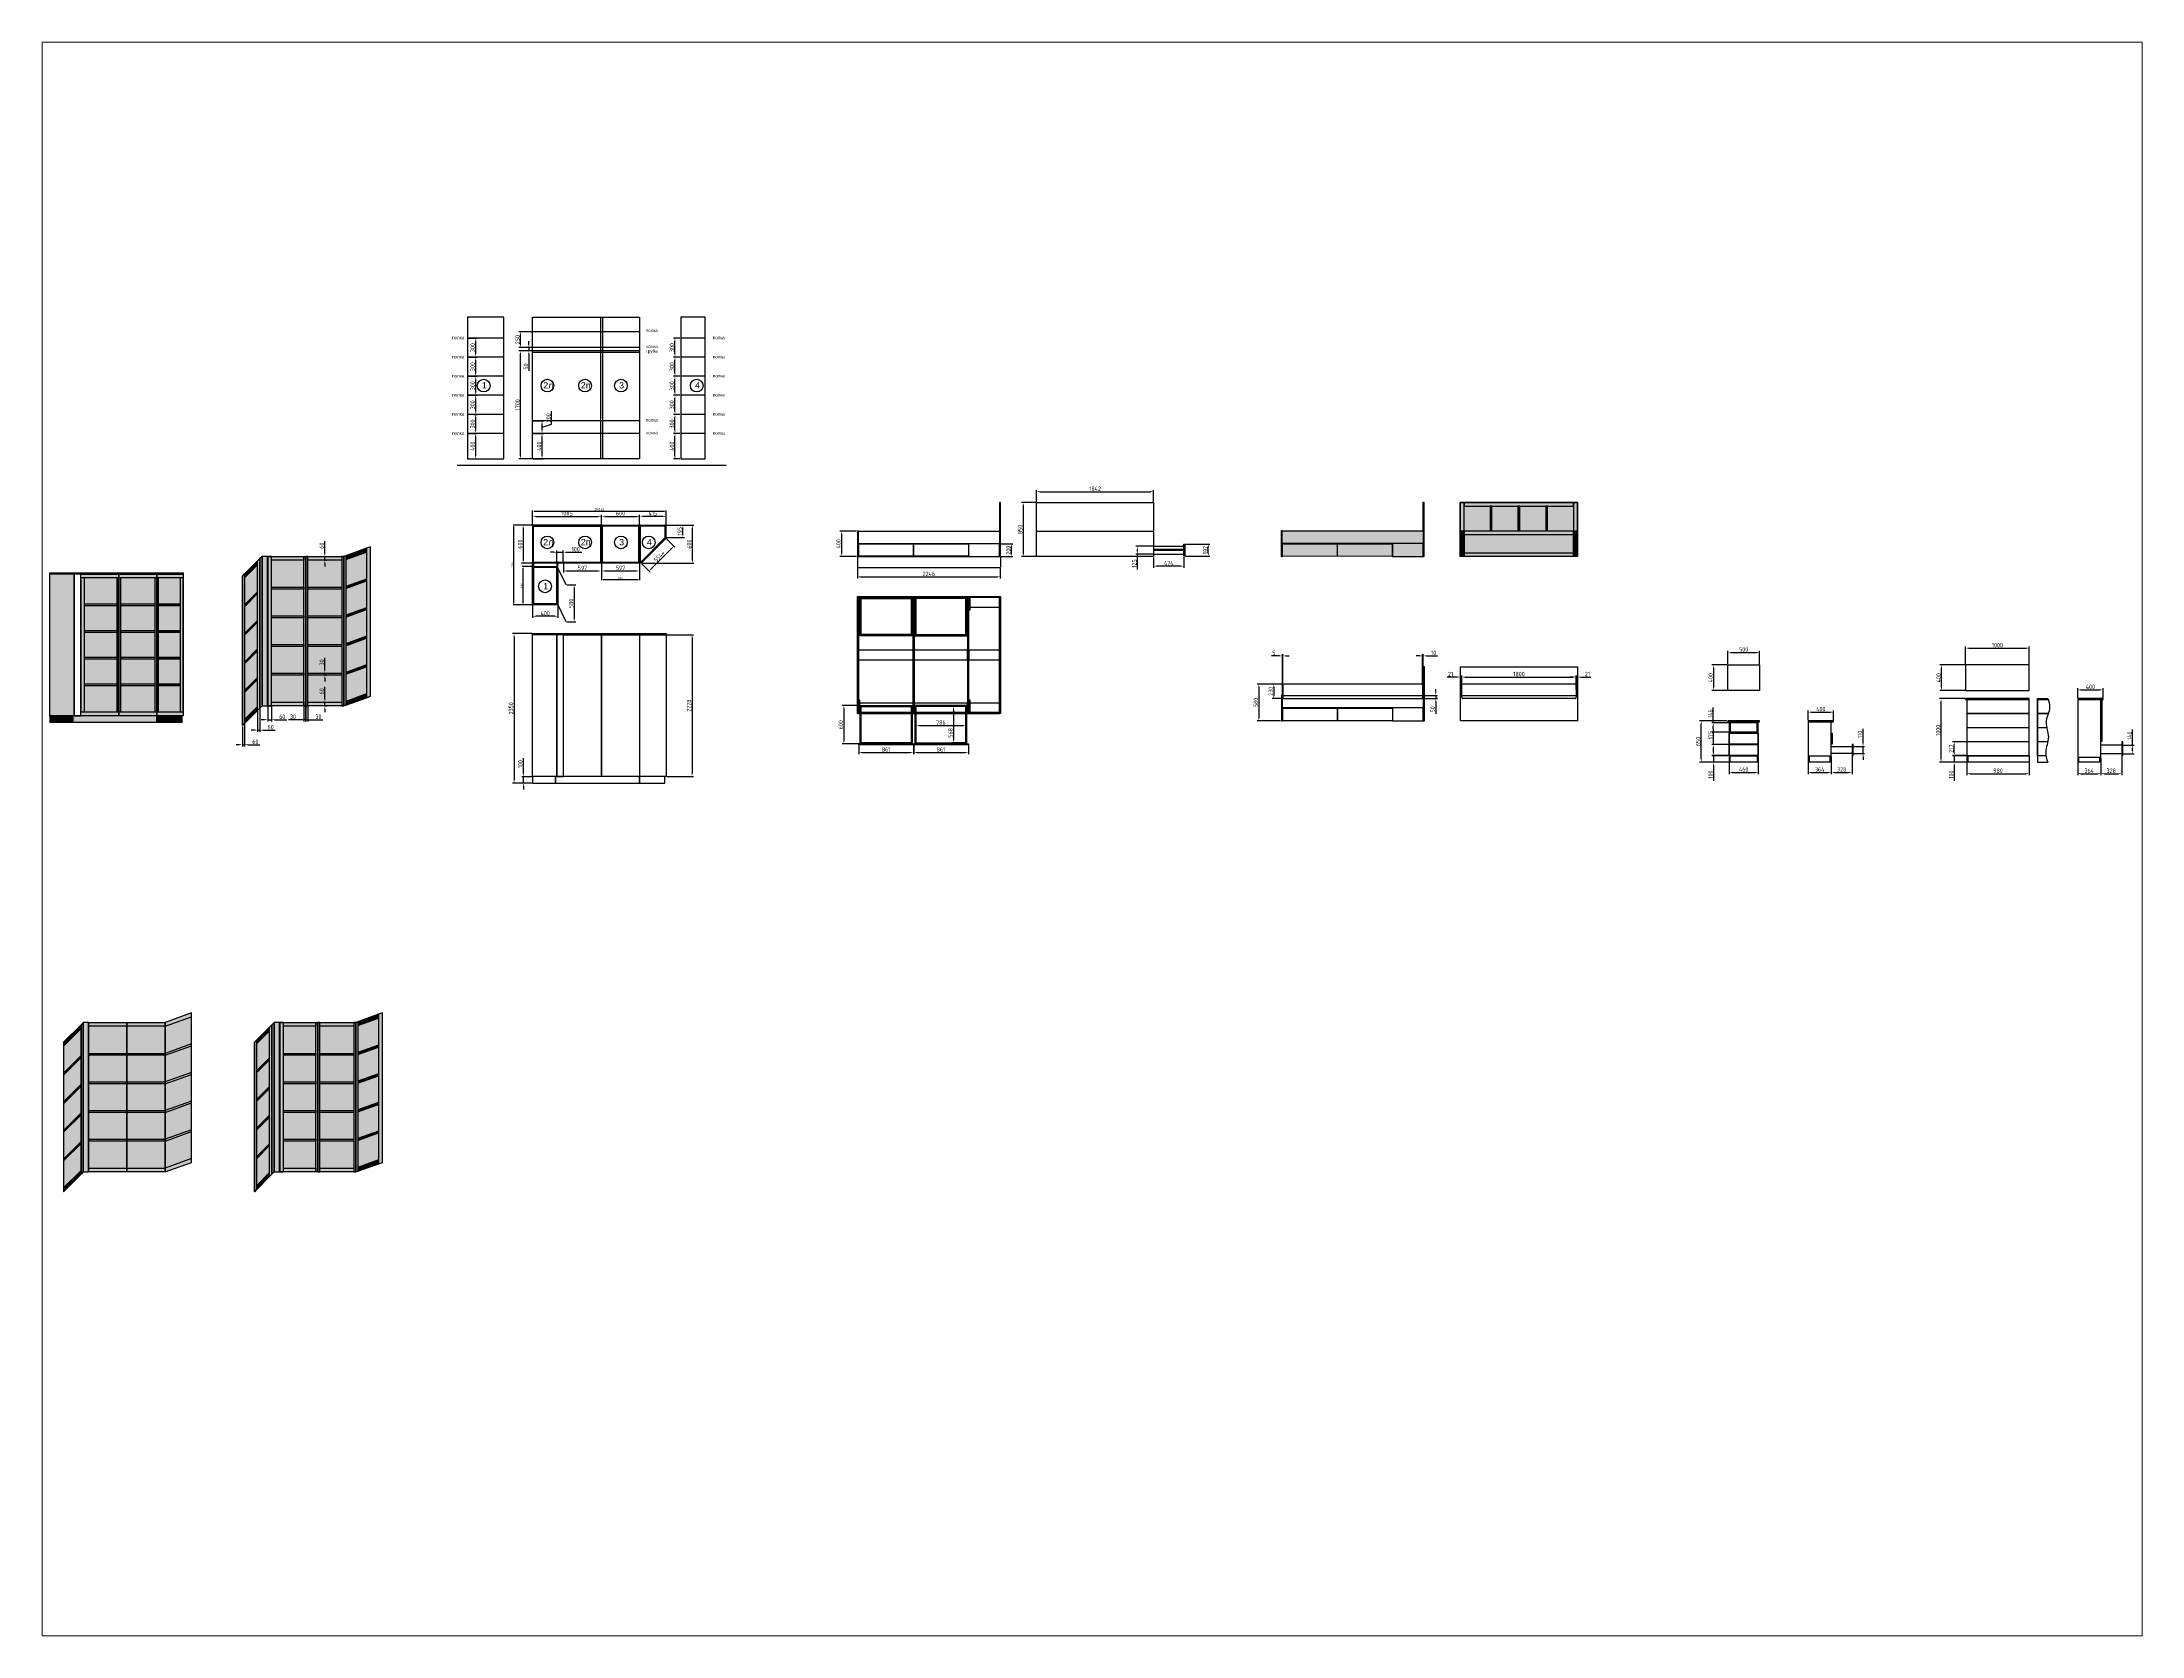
# Paper-space layout 'Layout1' of a CAD drawing. Header units: millimetres. Extents: x 26 to 231, y 20 to 176.
# The model-space entities are those that its viewports show. They can reach past a viewport. Long polylines and large blocks are cut down to what shows.
import ezdxf

# ---------------------------------------------------------------- set-up
doc = ezdxf.new("R2010")
doc.units = ezdxf.units.MM
doc.linetypes.add('ACAD_ISO02W100', pattern=[15, 12, -3])
doc.styles.add('awcad.labels', font='eskd.shx')
doc.styles.get("Standard").update_dxf_attribs({"font": 'arial.ttf'})
doc.dimstyles.new('awcad.dim.building', dxfattribs={"dimtxt": 3.5, "dimasz": 2.5, "dimexe": 1.25, "dimexo": 0.625, "dimtad": 1, "dimtxsty": 'awcad.labels', "dimcen": 2.5, "dimadec": 0, "dimazin": 0, "dimtfac": 1, "dimtmove": 0, "dimatfit": 3, "dimldrblk": 'NONE', "dimfxl": 1, "dimarcsym": 0})
doc.dimstyles.new('ISO-25', dxfattribs={"dimtxt": 2.5, "dimasz": 2.5, "dimexe": 1.25, "dimexo": 0.625, "dimtad": 1, "dimtxsty": 'Standard', "dimcen": 2.5, "dimadec": 0, "dimazin": 0, "dimtfac": 1, "dimtmove": 0, "dimatfit": 3, "dimfxl": 1, "dimarcsym": 0})

# ---------------------------------------------------------------- blocks, each defined once
blk = doc.blocks.new('*D2')
at = {"color": 0, "linetype": 'ByBlock', "lineweight": -2}
for p, q in [((10390, 5941), (10390, 5663)), ((10415, 5675), (10965, 5675)), ((10990, 5941), (10990, 5663))]:
    blk.add_line(p, q, dxfattribs=at)
at = {"color": 0, "linetype": 'ByBlock'}
for points in [[(10415, 5679), (10415, 5671), (10390, 5675)], [(10965, 5679), (10965, 5671), (10990, 5675)]]:
    blk.add_solid(points, dxfattribs=at)
at = {"layer": 'Defpoints', "color": 0, "linetype": 'ByBlock'}
for p in [(10390, 5947), (10990, 5947), (10990, 5675)]:
    blk.add_point(p, dxfattribs=at)
at = {"color": 0, "linetype": 'ByBlock', "lineweight": -2, "insert": (10690, 5699), "char_height": 35, "attachment_point": 5, "style": 'awcad.labels'}
blk.add_mtext('600', dxfattribs=at)
blk = doc.blocks.new('_None')
blk = doc.blocks.new('*D3')
at = {"color": 0, "linetype": 'ByBlock', "lineweight": -2}
for p, q in [((9298, 5879), (9145, 5879)), ((9158, 5304), (9158, 5854)), ((9298, 5279), (9145, 5279))]:
    blk.add_line(p, q, dxfattribs=at)
at = {"color": 0, "linetype": 'ByBlock'}
for points in [[(9154, 5854), (9162, 5854), (9158, 5879)], [(9154, 5304), (9162, 5304), (9158, 5279)]]:
    blk.add_solid(points, dxfattribs=at)
at = {"layer": 'Defpoints', "color": 0, "linetype": 'ByBlock'}
for p in [(9158, 5879), (9305, 5879), (9305, 5279)]:
    blk.add_point(p, dxfattribs=at)
at = {"color": 0, "linetype": 'ByBlock', "lineweight": -2, "insert": (9134, 5579), "char_height": 35, "attachment_point": 5, "rotation": 90, "style": 'awcad.labels'}
blk.add_mtext('600', dxfattribs=at)
blk = doc.blocks.new('*D4')
at = {"color": 0, "linetype": 'ByBlock', "lineweight": -2}
for p, q in [((9298, 6531), (8999, 6531)), ((9011, 5304), (9011, 6506)), ((9298, 5279), (8999, 5279))]:
    blk.add_line(p, q, dxfattribs=at)
at = {"color": 0, "linetype": 'ByBlock'}
for points in [[(9007, 6506), (9015, 6506), (9011, 6531)], [(9007, 5304), (9015, 5304), (9011, 5279)]]:
    blk.add_solid(points, dxfattribs=at)
at = {"layer": 'Defpoints', "color": 0, "linetype": 'ByBlock'}
for p in [(9011, 6531), (9305, 6531), (9305, 5279)]:
    blk.add_point(p, dxfattribs=at)
at = {"color": 0, "linetype": 'ByBlock', "lineweight": -2, "insert": (8987, 5905), "char_height": 35, "attachment_point": 5, "rotation": 90, "style": 'awcad.labels'}
blk.add_mtext('1252', dxfattribs=at)
blk = doc.blocks.new('*D5')
at = {"color": 0, "linetype": 'ByBlock', "lineweight": -2}
for p, q in [((9305, 6537), (9305, 6761)), ((9330, 6749), (11380, 6749)), ((11405, 6537), (11405, 6761))]:
    blk.add_line(p, q, dxfattribs=at)
at = {"color": 0, "linetype": 'ByBlock'}
for points in [[(9330, 6753), (9330, 6745), (9305, 6749)], [(11380, 6753), (11380, 6745), (11405, 6749)]]:
    blk.add_solid(points, dxfattribs=at)
at = {"layer": 'Defpoints', "color": 0, "linetype": 'ByBlock'}
for p in [(11405, 6749), (9305, 6531), (11405, 6531)]:
    blk.add_point(p, dxfattribs=at)
at = {"color": 0, "linetype": 'ByBlock', "lineweight": -2, "insert": (10355, 6776), "char_height": 35, "attachment_point": 5, "style": 'awcad.labels'}
blk.add_mtext('2100,25', dxfattribs=at)
blk = doc.blocks.new('*D6')
at = {"color": 0, "linetype": 'ByBlock', "lineweight": -2, "transparency": 16777216}
for p, q in [((9292, 6531), (9133, 6531)), ((9158, 6481), (9158, 5981)), ((9292, 5931), (9133, 5931))]:
    blk.add_line(p, q, dxfattribs=at)
at = {"color": 0, "linetype": 'ByBlock', "transparency": 16777216}
for points in [[(9150, 6481), (9166, 6481), (9158, 6531)], [(9150, 5981), (9166, 5981), (9158, 5931)]]:
    blk.add_solid(points, dxfattribs=at)
at = {"layer": 'Defpoints', "color": 0, "linetype": 'ByBlock', "transparency": 16777216}
for p in [(9305, 6531), (9158, 5931), (9305, 5931)]:
    blk.add_point(p, dxfattribs=at)
at = {"color": 0, "linetype": 'ByBlock', "lineweight": -2, "transparency": 16777216, "insert": (9110, 6231), "char_height": 70, "attachment_point": 5, "rotation": 90, "style": 'awcad.labels'}
blk.add_mtext('600', dxfattribs=at)
blk = doc.blocks.new('*D7')
at = {"color": 0, "linetype": 'ByBlock', "lineweight": -2, "transparency": 16777216}
for p, q in [((9639, 6104), (9589, 6104)), ((9689, 5960), (9689, 6129)), ((9689, 6104), (9789, 6104)), ((9789, 5960), (9789, 6129)), ((9839, 6104), (10080, 6104))]:
    blk.add_line(p, q, dxfattribs=at)
at = {"color": 0, "linetype": 'ByBlock', "transparency": 16777216}
for points in [[(9639, 6112), (9639, 6095), (9689, 6104)], [(9839, 6112), (9839, 6095), (9789, 6104)]]:
    blk.add_solid(points, dxfattribs=at)
at = {"layer": 'Defpoints', "color": 0, "linetype": 'ByBlock', "transparency": 16777216}
for p in [(9689, 5947), (9789, 6104), (9789, 5947)]:
    blk.add_point(p, dxfattribs=at)
at = {"color": 0, "linetype": 'ByBlock', "lineweight": -2, "transparency": 16777216, "insert": (9984, 6151), "char_height": 70, "attachment_point": 5, "style": 'awcad.labels'}
blk.add_mtext('100', dxfattribs=at)
blk = doc.blocks.new('*D8')
at = {"color": 0, "linetype": 'ByBlock', "lineweight": -2, "transparency": 16777216}
for p, q in [((10391, 5919), (10391, 5784)), ((10441, 5809), (10938, 5809)), ((10988, 5919), (10988, 5784))]:
    blk.add_line(p, q, dxfattribs=at)
at = {"color": 0, "linetype": 'ByBlock', "transparency": 16777216}
for points in [[(10441, 5817), (10441, 5801), (10391, 5809)], [(10938, 5817), (10938, 5801), (10988, 5809)]]:
    blk.add_solid(points, dxfattribs=at)
at = {"layer": 'Defpoints', "color": 0, "linetype": 'ByBlock', "transparency": 16777216}
for p in [(10391, 5931), (10988, 5931), (10988, 5809)]:
    blk.add_point(p, dxfattribs=at)
at = {"color": 0, "linetype": 'ByBlock', "lineweight": -2, "transparency": 16777216, "insert": (10689, 5857), "char_height": 70, "attachment_point": 5, "style": 'awcad.labels'}
blk.add_mtext('597', dxfattribs=at)
blk = doc.blocks.new('*D9')
at = {"color": 0, "linetype": 'ByBlock', "lineweight": -2, "transparency": 16777216}
for p, q in [((9791, 5919), (9791, 5784)), ((9841, 5809), (10338, 5809)), ((10388, 5919), (10388, 5784))]:
    blk.add_line(p, q, dxfattribs=at)
at = {"color": 0, "linetype": 'ByBlock', "transparency": 16777216}
for points in [[(9841, 5817), (9841, 5801), (9791, 5809)], [(10338, 5817), (10338, 5801), (10388, 5809)]]:
    blk.add_solid(points, dxfattribs=at)
at = {"layer": 'Defpoints', "color": 0, "linetype": 'ByBlock', "transparency": 16777216}
for p in [(9791, 5931), (10388, 5931), (10388, 5809)]:
    blk.add_point(p, dxfattribs=at)
at = {"color": 0, "linetype": 'ByBlock', "lineweight": -2, "transparency": 16777216, "insert": (10090, 5857), "char_height": 70, "attachment_point": 5, "style": 'awcad.labels'}
blk.add_mtext('597', dxfattribs=at)
blk = doc.blocks.new('*D10')
at = {"color": 0, "linetype": 'ByBlock', "lineweight": -2, "transparency": 16777216}
for p, q in [((9847, 5590), (9985, 5590)), ((9960, 5540), (9960, 5060)), ((9847, 5010), (9985, 5010))]:
    blk.add_line(p, q, dxfattribs=at)
at = {"color": 0, "linetype": 'ByBlock', "transparency": 16777216}
for points in [[(9951, 5540), (9968, 5540), (9960, 5590)], [(9951, 5060), (9968, 5060), (9960, 5010)]]:
    blk.add_solid(points, dxfattribs=at)
at = {"layer": 'Defpoints', "color": 0, "linetype": 'ByBlock', "transparency": 16777216}
for p in [(9835, 5590), (9835, 5010), (9960, 5010)]:
    blk.add_point(p, dxfattribs=at)
at = {"color": 0, "linetype": 'ByBlock', "lineweight": -2, "transparency": 16777216, "insert": (9912, 5300), "char_height": 70, "attachment_point": 5, "rotation": 90, "style": 'awcad.labels'}
blk.add_mtext('580', dxfattribs=at)
blk = doc.blocks.new('*D11')
at = {"color": 0, "linetype": 'ByBlock', "lineweight": -2, "transparency": 16777216}
for p, q in [((9305, 5267), (9305, 5072)), ((9655, 5097), (9355, 5097)), ((9705, 5268), (9705, 5072))]:
    blk.add_line(p, q, dxfattribs=at)
at = {"color": 0, "linetype": 'ByBlock', "transparency": 16777216}
for points in [[(9355, 5105), (9355, 5089), (9305, 5097)], [(9655, 5105), (9655, 5089), (9705, 5097)]]:
    blk.add_solid(points, dxfattribs=at)
at = {"layer": 'Defpoints', "color": 0, "linetype": 'ByBlock', "transparency": 16777216}
for p in [(9305, 5279), (9305, 5097), (9705, 5280)]:
    blk.add_point(p, dxfattribs=at)
at = {"color": 0, "linetype": 'ByBlock', "lineweight": -2, "transparency": 16777216, "insert": (9505, 5145), "char_height": 70, "attachment_point": 5, "style": 'awcad.labels'}
blk.add_mtext('400', dxfattribs=at)
blk = doc.blocks.new('*D12')
at = {"color": 0, "linetype": 'ByBlock', "lineweight": -2, "transparency": 16777216}
for p, q in [((11417, 6531), (11695, 6531)), ((11417, 6334), (11695, 6334)), ((11670, 6384), (11670, 6481))]:
    blk.add_line(p, q, dxfattribs=at)
at = {"color": 0, "linetype": 'ByBlock', "transparency": 16777216}
for points in [[(11662, 6481), (11678, 6481), (11670, 6531)], [(11662, 6384), (11678, 6384), (11670, 6334)]]:
    blk.add_solid(points, dxfattribs=at)
at = {"layer": 'Defpoints', "color": 0, "linetype": 'ByBlock', "transparency": 16777216}
for p in [(11405, 6531), (11405, 6334), (11670, 6531)]:
    blk.add_point(p, dxfattribs=at)
at = {"color": 0, "linetype": 'ByBlock', "lineweight": -2, "transparency": 16777216, "insert": (11622, 6433), "char_height": 70, "attachment_point": 5, "rotation": 90, "style": 'awcad.labels'}
blk.add_mtext('195', dxfattribs=at)
blk = doc.blocks.new('*D13')
at = {"color": 0, "linetype": 'ByBlock', "lineweight": -2, "transparency": 16777216}
for p, q in [((11417, 6531), (11843, 6531)), ((11818, 6481), (11818, 5981)), ((11026, 5931), (11843, 5931))]:
    blk.add_line(p, q, dxfattribs=at)
at = {"color": 0, "linetype": 'ByBlock', "transparency": 16777216}
for points in [[(11810, 6481), (11826, 6481), (11818, 6531)], [(11810, 5981), (11826, 5981), (11818, 5931)]]:
    blk.add_solid(points, dxfattribs=at)
at = {"layer": 'Defpoints', "color": 0, "linetype": 'ByBlock', "transparency": 16777216}
for p in [(11405, 6531), (11013, 5931), (11818, 5931)]:
    blk.add_point(p, dxfattribs=at)
at = {"color": 0, "linetype": 'ByBlock', "lineweight": -2, "transparency": 16777216, "insert": (11771, 6231), "char_height": 70, "attachment_point": 5, "rotation": 90, "style": 'awcad.labels'}
blk.add_mtext('600', dxfattribs=at)
blk = doc.blocks.new('*D14')
at = {"color": 0, "linetype": 'ByBlock', "lineweight": -2, "transparency": 16777216}
for p, q in [((10990, 6544), (10990, 6693)), ((11355, 6668), (11040, 6668)), ((11405, 6544), (11405, 6693))]:
    blk.add_line(p, q, dxfattribs=at)
at = {"color": 0, "linetype": 'ByBlock', "transparency": 16777216}
for points in [[(11040, 6677), (11040, 6660), (10990, 6668)], [(11355, 6677), (11355, 6660), (11405, 6668)]]:
    blk.add_solid(points, dxfattribs=at)
at = {"layer": 'Defpoints', "color": 0, "linetype": 'ByBlock', "transparency": 16777216}
for p in [(10990, 6668), (10990, 6531), (11405, 6531)]:
    blk.add_point(p, dxfattribs=at)
at = {"color": 0, "linetype": 'ByBlock', "lineweight": -2, "transparency": 16777216, "insert": (11197, 6716), "char_height": 70, "attachment_point": 5, "style": 'awcad.labels'}
blk.add_mtext('415', dxfattribs=at)
blk = doc.blocks.new('*D15')
at = {"color": 0, "linetype": 'ByBlock', "lineweight": -2, "transparency": 16777216}
for p, q in [((11413, 6314), (11546, 6181)), ((11172, 5843), (11493, 6164)), ((11022, 5922), (11155, 5790))]:
    blk.add_line(p, q, dxfattribs=at)
at = {"color": 0, "linetype": 'ByBlock', "transparency": 16777216}
for points in [[(11487, 6169), (11499, 6158), (11529, 6199)], [(11166, 5848), (11178, 5837), (11137, 5807)]]:
    blk.add_solid(points, dxfattribs=at)
at = {"layer": 'Defpoints', "color": 0, "linetype": 'ByBlock', "transparency": 16777216}
for p in [(11405, 6323), (11529, 6199), (11013, 5931)]:
    blk.add_point(p, dxfattribs=at)
at = {"color": 0, "linetype": 'ByBlock', "lineweight": -2, "transparency": 16777216, "insert": (11299, 6037), "char_height": 70, "attachment_point": 5, "rotation": 45, "style": 'awcad.labels'}
blk.add_mtext('554*', dxfattribs=at)
blk = doc.blocks.new('*D18')
at = {"color": 0, "linetype": 'ByBlock', "lineweight": -2, "transparency": 16777216}
for p, q in [((5140, 3676), (5140, 3445)), ((5200, 3676), (5200, 3445)), ((5090, 3470), (5040, 3470)), ((5140, 3470), (5200, 3470)), ((5250, 3470), (5439, 3470))]:
    blk.add_line(p, q, dxfattribs=at)
at = {"color": 0, "linetype": 'ByBlock', "transparency": 16777216}
for points in [[(5090, 3479), (5090, 3462), (5140, 3470)], [(5250, 3479), (5250, 3462), (5200, 3470)]]:
    blk.add_solid(points, dxfattribs=at)
at = {"layer": 'Defpoints', "color": 0, "linetype": 'ByBlock', "transparency": 16777216}
for p in [(5140, 3688), (5200, 3688), (5200, 3470)]:
    blk.add_point(p, dxfattribs=at)
at = {"color": 0, "linetype": 'ByBlock', "lineweight": -2, "transparency": 16777216, "insert": (5369, 3518), "char_height": 70, "attachment_point": 5, "style": 'awcad.labels'}
blk.add_mtext('60', dxfattribs=at)
blk = doc.blocks.new('*D17')
at = {"color": 0, "linetype": 'ByBlock', "lineweight": -2, "transparency": 16777216}
for p, q in [((5707, 3676), (5707, 3445)), ((5737, 3676), (5737, 3445)), ((5657, 3470), (5469, 3470)), ((5737, 3470), (5707, 3470)), ((5787, 3470), (5837, 3470))]:
    blk.add_line(p, q, dxfattribs=at)
at = {"color": 0, "linetype": 'ByBlock', "transparency": 16777216}
for points in [[(5657, 3479), (5657, 3462), (5707, 3470)], [(5787, 3479), (5787, 3462), (5737, 3470)]]:
    blk.add_solid(points, dxfattribs=at)
at = {"layer": 'Defpoints', "color": 0, "linetype": 'ByBlock', "transparency": 16777216}
for p in [(5707, 3688), (5737, 3688), (5737, 3470)]:
    blk.add_point(p, dxfattribs=at)
at = {"color": 0, "linetype": 'ByBlock', "lineweight": -2, "transparency": 16777216, "insert": (5538, 3518), "char_height": 70, "attachment_point": 5, "style": 'awcad.labels'}
blk.add_mtext('30', dxfattribs=at)
blk = doc.blocks.new('*D16')
at = {"color": 0, "linetype": 'ByBlock', "lineweight": -2, "transparency": 16777216}
for p, q in [((5740, 3676), (5740, 3445)), ((5770, 3676), (5770, 3445)), ((5690, 3470), (5640, 3470)), ((5740, 3470), (5770, 3470)), ((5820, 3470), (6009, 3470))]:
    blk.add_line(p, q, dxfattribs=at)
at = {"color": 0, "linetype": 'ByBlock', "transparency": 16777216}
for points in [[(5690, 3479), (5690, 3462), (5740, 3470)], [(5820, 3479), (5820, 3462), (5770, 3470)]]:
    blk.add_solid(points, dxfattribs=at)
at = {"layer": 'Defpoints', "color": 0, "linetype": 'ByBlock', "transparency": 16777216}
for p in [(5740, 3688), (5770, 3688), (5770, 3470)]:
    blk.add_point(p, dxfattribs=at)
at = {"color": 0, "linetype": 'ByBlock', "lineweight": -2, "transparency": 16777216, "insert": (5939, 3518), "char_height": 70, "attachment_point": 5, "style": 'awcad.labels'}
blk.add_mtext('30', dxfattribs=at)
blk = doc.blocks.new('*D19')
at = {"color": 0, "linetype": 'ByBlock', "lineweight": -2, "transparency": 16777216}
for p, q in [((4742, 3365), (4742, 3052)), ((4777, 3400), (4777, 3052)), ((4692, 3077), (4642, 3077)), ((4742, 3077), (4777, 3077)), ((4827, 3077), (5016, 3077))]:
    blk.add_line(p, q, dxfattribs=at)
at = {"color": 0, "linetype": 'ByBlock', "transparency": 16777216}
for points in [[(4692, 3086), (4692, 3069), (4742, 3077)], [(4827, 3086), (4827, 3069), (4777, 3077)]]:
    blk.add_solid(points, dxfattribs=at)
at = {"layer": 'Defpoints', "color": 0, "linetype": 'ByBlock', "transparency": 16777216}
for p in [(4742, 3377), (4777, 3412), (4777, 3077)]:
    blk.add_point(p, dxfattribs=at)
at = {"color": 0, "linetype": 'ByBlock', "lineweight": -2, "transparency": 16777216, "insert": (4947, 3125), "char_height": 70, "attachment_point": 5, "style": 'awcad.labels'}
blk.add_mtext('60', dxfattribs=at)
blk = doc.blocks.new('*D20')
at = {"color": 0, "linetype": 'ByBlock', "lineweight": -2, "transparency": 16777216}
for p, q in [((5018, 3640), (5018, 3282)), ((4932, 3307), (4882, 3307)), ((4982, 3605), (4982, 3282)), ((4982, 3307), (5018, 3307)), ((5068, 3307), (5256, 3307))]:
    blk.add_line(p, q, dxfattribs=at)
at = {"color": 0, "linetype": 'ByBlock', "transparency": 16777216}
for points in [[(4932, 3315), (4932, 3299), (4982, 3307)], [(5068, 3315), (5068, 3299), (5018, 3307)]]:
    blk.add_solid(points, dxfattribs=at)
at = {"layer": 'Defpoints', "color": 0, "linetype": 'ByBlock', "transparency": 16777216}
for p in [(5018, 3653), (4982, 3618), (5018, 3307)]:
    blk.add_point(p, dxfattribs=at)
at = {"color": 0, "linetype": 'ByBlock', "lineweight": -2, "transparency": 16777216, "insert": (5187, 3354), "char_height": 70, "attachment_point": 5, "style": 'awcad.labels'}
blk.add_mtext('60', dxfattribs=at)
blk = doc.blocks.new('*D21')
at = {"color": 0, "linetype": 'ByBlock', "lineweight": -2, "transparency": 16777216}
for p, q in [((6039, 3798), (6039, 3987)), ((6039, 3688), (6039, 3748)), ((6039, 3638), (6039, 3588)), ((6051, 3748), (6064, 3748)), ((6051, 3688), (6064, 3688))]:
    blk.add_line(p, q, dxfattribs=at)
at = {"color": 0, "linetype": 'ByBlock', "transparency": 16777216}
for points in [[(6030, 3798), (6047, 3798), (6039, 3748)], [(6030, 3638), (6047, 3638), (6039, 3688)]]:
    blk.add_solid(points, dxfattribs=at)
at = {"layer": 'Defpoints', "color": 0, "linetype": 'ByBlock', "transparency": 16777216}
for p in [(6039, 3748), (6039, 3748), (6039, 3688)]:
    blk.add_point(p, dxfattribs=at)
at = {"color": 0, "linetype": 'ByBlock', "lineweight": -2, "transparency": 16777216, "insert": (5991, 3917), "char_height": 70, "attachment_point": 5, "rotation": 90, "style": 'awcad.labels'}
blk.add_mtext('60', dxfattribs=at)
blk = doc.blocks.new('*D22')
at = {"color": 0, "linetype": 'ByBlock', "lineweight": -2, "transparency": 16777216}
for p, q in [((6039, 4253), (6039, 4442)), ((6039, 4173), (6039, 4203)), ((6039, 4123), (6039, 4073)), ((6051, 4203), (6064, 4203)), ((6051, 4173), (6064, 4173))]:
    blk.add_line(p, q, dxfattribs=at)
at = {"color": 0, "linetype": 'ByBlock', "transparency": 16777216}
for points in [[(6030, 4253), (6047, 4253), (6039, 4203)], [(6030, 4123), (6047, 4123), (6039, 4173)]]:
    blk.add_solid(points, dxfattribs=at)
at = {"layer": 'Defpoints', "color": 0, "linetype": 'ByBlock', "transparency": 16777216}
for p in [(6039, 4203), (6039, 4203), (6039, 4173)]:
    blk.add_point(p, dxfattribs=at)
at = {"color": 0, "linetype": 'ByBlock', "lineweight": -2, "transparency": 16777216, "insert": (5991, 4372), "char_height": 70, "attachment_point": 5, "rotation": 90, "style": 'awcad.labels'}
blk.add_mtext('30', dxfattribs=at)
blk = doc.blocks.new('*D23')
at = {"color": 0, "linetype": 'ByBlock', "lineweight": -2, "transparency": 16777216}
for p, q in [((6039, 6088), (6039, 6277)), ((6039, 5978), (6039, 6038)), ((6051, 6038), (6064, 6038)), ((6051, 5978), (6064, 5978)), ((6039, 5928), (6039, 5878))]:
    blk.add_line(p, q, dxfattribs=at)
at = {"color": 0, "linetype": 'ByBlock', "transparency": 16777216}
for points in [[(6030, 6088), (6047, 6088), (6039, 6038)], [(6030, 5928), (6047, 5928), (6039, 5978)]]:
    blk.add_solid(points, dxfattribs=at)
at = {"layer": 'Defpoints', "color": 0, "linetype": 'ByBlock', "transparency": 16777216}
for p in [(6039, 6038), (6039, 6038), (6039, 5978)]:
    blk.add_point(p, dxfattribs=at)
at = {"color": 0, "linetype": 'ByBlock', "lineweight": -2, "transparency": 16777216, "insert": (5991, 6207), "char_height": 70, "attachment_point": 5, "rotation": 90, "style": 'awcad.labels'}
blk.add_mtext('60', dxfattribs=at)
blk = doc.blocks.new('*D30')
at = {"color": 0, "linetype": 'ByBlock', "lineweight": -2, "transparency": 16777216}
for p, q in [((23255, 4474), (23205, 4474)), ((23305, 4024), (23305, 4499)), ((23305, 4474), (23315, 4474)), ((23315, 4314), (23315, 4499)), ((23365, 4474), (23540, 4474))]:
    blk.add_line(p, q, dxfattribs=at)
at = {"color": 0, "linetype": 'ByBlock', "transparency": 16777216}
for points in [[(23255, 4482), (23255, 4466), (23305, 4474)], [(23365, 4482), (23365, 4466), (23315, 4474)]]:
    blk.add_solid(points, dxfattribs=at)
at = {"layer": 'Defpoints', "color": 0, "linetype": 'ByBlock', "transparency": 16777216}
for p in [(23315, 4474), (23315, 4302), (23305, 4012)]:
    blk.add_point(p, dxfattribs=at)
at = {"color": 0, "linetype": 'ByBlock', "lineweight": -2, "transparency": 16777216, "insert": (23478, 4521), "char_height": 70, "attachment_point": 5, "style": 'awcad.labels'}
blk.add_mtext('10', dxfattribs=at)
blk = doc.blocks.new('*D33')
at = {"color": 0, "linetype": 'ByBlock', "lineweight": -2, "transparency": 16777216}
for p, q in [((21050, 4474), (20929, 4474)), ((21100, 3864), (21100, 4499)), ((21105, 4474), (21100, 4474)), ((21105, 4027), (21105, 4499)), ((21155, 4474), (21205, 4474))]:
    blk.add_line(p, q, dxfattribs=at)
at = {"color": 0, "linetype": 'ByBlock', "transparency": 16777216}
for points in [[(21050, 4482), (21050, 4466), (21100, 4474)], [(21155, 4482), (21155, 4466), (21105, 4474)]]:
    blk.add_solid(points, dxfattribs=at)
at = {"layer": 'Defpoints', "color": 0, "linetype": 'ByBlock', "transparency": 16777216}
for p in [(21105, 4474), (21105, 4015), (21100, 3852)]:
    blk.add_point(p, dxfattribs=at)
at = {"color": 0, "linetype": 'ByBlock', "lineweight": -2, "transparency": 16777216, "insert": (20964, 4521), "char_height": 70, "attachment_point": 5, "style": 'awcad.labels'}
blk.add_mtext('5', dxfattribs=at)
blk = doc.blocks.new('*D36')
at = {"color": 0, "linetype": 'ByBlock', "lineweight": -2, "transparency": 16777216}
for p, q in [((21113, 4032), (20938, 4032)), ((20963, 3982), (20963, 3852)), ((21113, 3802), (20938, 3802))]:
    blk.add_line(p, q, dxfattribs=at)
at = {"color": 0, "linetype": 'ByBlock', "transparency": 16777216}
for points in [[(20955, 3982), (20972, 3982), (20963, 4032)], [(20955, 3852), (20972, 3852), (20963, 3802)]]:
    blk.add_solid(points, dxfattribs=at)
at = {"layer": 'Defpoints', "color": 0, "linetype": 'ByBlock', "transparency": 16777216}
for p in [(21125, 4032), (20963, 3802), (21125, 3802)]:
    blk.add_point(p, dxfattribs=at)
at = {"color": 0, "linetype": 'ByBlock', "lineweight": -2, "transparency": 16777216, "insert": (20916, 3917), "char_height": 70, "attachment_point": 5, "rotation": 90, "style": 'awcad.labels'}
blk.add_mtext('230', dxfattribs=at)
blk = doc.blocks.new('*D39')
at = {"color": 0, "linetype": 'ByBlock', "lineweight": -2, "transparency": 16777216}
for p, q in [((23298, 3802), (23536, 3802)), ((23328, 3852), (23536, 3852)), ((23511, 3902), (23511, 3952)), ((23511, 3852), (23511, 3802)), ((23511, 3752), (23511, 3563))]:
    blk.add_line(p, q, dxfattribs=at)
at = {"color": 0, "linetype": 'ByBlock', "transparency": 16777216}
for points in [[(23503, 3902), (23519, 3902), (23511, 3852)], [(23503, 3752), (23519, 3752), (23511, 3802)]]:
    blk.add_solid(points, dxfattribs=at)
at = {"layer": 'Defpoints', "color": 0, "linetype": 'ByBlock', "transparency": 16777216}
for p in [(23285, 3802), (23315, 3852), (23511, 3802)]:
    blk.add_point(p, dxfattribs=at)
at = {"color": 0, "linetype": 'ByBlock', "lineweight": -2, "transparency": 16777216, "insert": (23463, 3633), "char_height": 70, "attachment_point": 5, "rotation": 90, "style": 'awcad.labels'}
blk.add_mtext('50', dxfattribs=at)
blk = doc.blocks.new('*D45')
at = {"color": 0, "linetype": 'ByBlock', "lineweight": -2, "transparency": 16777216}
for p, q in [((17219, 6886), (16998, 6886)), ((17023, 6836), (17023, 6086)), ((17219, 6036), (16998, 6036))]:
    blk.add_line(p, q, dxfattribs=at)
at = {"color": 0, "linetype": 'ByBlock', "transparency": 16777216}
for points in [[(17014, 6836), (17031, 6836), (17023, 6886)], [(17014, 6086), (17031, 6086), (17023, 6036)]]:
    blk.add_solid(points, dxfattribs=at)
at = {"layer": 'Defpoints', "color": 0, "linetype": 'ByBlock', "transparency": 16777216}
for p in [(17232, 6886), (17023, 6036), (17232, 6036)]:
    blk.add_point(p, dxfattribs=at)
at = {"color": 0, "linetype": 'ByBlock', "lineweight": -2, "transparency": 16777216, "insert": (16975, 6461), "char_height": 70, "attachment_point": 5, "rotation": 90, "style": 'awcad.labels'}
blk.add_mtext('850', dxfattribs=at)
blk = doc.blocks.new('*D42')
at = {"color": 0, "linetype": 'ByBlock', "lineweight": -2, "transparency": 16777216}
for p, q in [((17232, 6898), (17232, 7080)), ((17282, 7055), (19024, 7055)), ((19074, 6898), (19074, 7080))]:
    blk.add_line(p, q, dxfattribs=at)
at = {"color": 0, "linetype": 'ByBlock', "transparency": 16777216}
for points in [[(17282, 7064), (17282, 7047), (17232, 7055)], [(19024, 7064), (19024, 7047), (19074, 7055)]]:
    blk.add_solid(points, dxfattribs=at)
at = {"layer": 'Defpoints', "color": 0, "linetype": 'ByBlock', "transparency": 16777216}
for p in [(19074, 7055), (17232, 6886), (19074, 6886)]:
    blk.add_point(p, dxfattribs=at)
at = {"color": 0, "linetype": 'ByBlock', "lineweight": -2, "transparency": 16777216, "insert": (18153, 7103), "char_height": 70, "attachment_point": 5, "style": 'awcad.labels'}
blk.add_mtext('1842', dxfattribs=at)
blk = doc.blocks.new('*D48')
at = {"color": 0, "lineweight": -2, "transparency": 16777216}
for p, q in [((14415, 6035), (14415, 5863)), ((16664, 6035), (16664, 5863)), ((14418, 5864), (16661, 5864))]:
    blk.add_line(p, q, dxfattribs=at)
at = {"color": 0, "transparency": 16777216}
for points in [[(14418, 5864), (14418, 5863), (14415, 5864)], [(16661, 5864), (16661, 5863), (16664, 5864)]]:
    blk.add_solid(points, dxfattribs=at)
at = {"layer": 'Defpoints', "color": 0, "transparency": 16777216}
for p in [(14415, 6036), (16664, 6036), (16664, 5864)]:
    blk.add_point(p, dxfattribs=at)
at = {"color": 0, "transparency": 16777216, "insert": (15539, 5866), "char_height": 2.5, "attachment_point": 5}
blk.add_mtext('2248,5', dxfattribs=at)
blk = doc.blocks.new('*D52')
at = {"color": 0, "linetype": 'ByBlock', "lineweight": -2, "transparency": 16777216}
for p, q in [((14436, 3063), (14436, 2930)), ((15297, 3063), (15297, 2930)), ((14486, 2955), (15247, 2955))]:
    blk.add_line(p, q, dxfattribs=at)
at = {"color": 0, "linetype": 'ByBlock', "transparency": 16777216}
for points in [[(14486, 2964), (14486, 2947), (14436, 2955)], [(15247, 2964), (15247, 2947), (15297, 2955)]]:
    blk.add_solid(points, dxfattribs=at)
at = {"layer": 'Defpoints', "color": 0, "linetype": 'ByBlock', "transparency": 16777216}
for p in [(14436, 3076), (15297, 3076), (15297, 2955)]:
    blk.add_point(p, dxfattribs=at)
at = {"color": 0, "linetype": 'ByBlock', "lineweight": -2, "transparency": 16777216, "insert": (14866, 3003), "char_height": 70, "attachment_point": 5, "style": 'awcad.labels'}
blk.add_mtext('861', dxfattribs=at)
blk = doc.blocks.new('*D49')
at = {"color": 0, "linetype": 'ByBlock', "lineweight": -2, "transparency": 16777216}
for p, q in [((15300, 3063), (15300, 2930)), ((16161, 3063), (16161, 2930)), ((15350, 2955), (16111, 2955))]:
    blk.add_line(p, q, dxfattribs=at)
at = {"color": 0, "linetype": 'ByBlock', "transparency": 16777216}
for points in [[(15350, 2964), (15350, 2947), (15300, 2955)], [(16111, 2964), (16111, 2947), (16161, 2955)]]:
    blk.add_solid(points, dxfattribs=at)
at = {"layer": 'Defpoints', "color": 0, "linetype": 'ByBlock', "transparency": 16777216}
for p in [(15300, 3076), (16161, 3076), (16161, 2955)]:
    blk.add_point(p, dxfattribs=at)
at = {"color": 0, "linetype": 'ByBlock', "lineweight": -2, "transparency": 16777216, "insert": (15730, 3003), "char_height": 70, "attachment_point": 5, "style": 'awcad.labels'}
blk.add_mtext('861', dxfattribs=at)
blk = doc.blocks.new('*D55')
at = {"color": 0, "linetype": 'ByBlock', "lineweight": -2, "transparency": 16777216}
for p, q in [((15335, 3341), (15335, 3405)), ((15385, 3380), (16071, 3380)), ((16121, 3349), (16121, 3405))]:
    blk.add_line(p, q, dxfattribs=at)
at = {"color": 0, "linetype": 'ByBlock', "transparency": 16777216}
for points in [[(15385, 3389), (15385, 3372), (15335, 3380)], [(16071, 3389), (16071, 3372), (16121, 3380)]]:
    blk.add_solid(points, dxfattribs=at)
at = {"layer": 'Defpoints', "color": 0, "linetype": 'ByBlock', "transparency": 16777216}
for p in [(15335, 3329), (16121, 3380), (16121, 3337)]:
    blk.add_point(p, dxfattribs=at)
at = {"color": 0, "linetype": 'ByBlock', "lineweight": -2, "transparency": 16777216, "insert": (15728, 3428), "char_height": 70, "attachment_point": 5, "style": 'awcad.labels'}
blk.add_mtext('786', dxfattribs=at)
blk = doc.blocks.new('*D58')
at = {"color": 0, "linetype": 'ByBlock', "lineweight": -2, "transparency": 16777216}
for p, q in [((14447, 3692), (14177, 3692)), ((14202, 3642), (14202, 3142)), ((14447, 3092), (14177, 3092))]:
    blk.add_line(p, q, dxfattribs=at)
at = {"color": 0, "linetype": 'ByBlock', "transparency": 16777216}
for points in [[(14193, 3642), (14210, 3642), (14202, 3692)], [(14193, 3142), (14210, 3142), (14202, 3092)]]:
    blk.add_solid(points, dxfattribs=at)
at = {"layer": 'Defpoints', "color": 0, "linetype": 'ByBlock', "transparency": 16777216}
for p in [(14460, 3692), (14202, 3092), (14460, 3092)]:
    blk.add_point(p, dxfattribs=at)
at = {"color": 0, "linetype": 'ByBlock', "lineweight": -2, "transparency": 16777216, "insert": (14154, 3392), "char_height": 70, "attachment_point": 5, "rotation": 90, "style": 'awcad.labels'}
blk.add_mtext('600', dxfattribs=at)
blk = doc.blocks.new('*D61')
at = {"color": 0, "linetype": 'ByBlock', "lineweight": -2, "transparency": 16777216}
for p, q in [((16108, 3676), (15902, 3676)), ((15927, 3626), (15927, 3158)), ((16108, 3108), (15902, 3108))]:
    blk.add_line(p, q, dxfattribs=at)
at = {"color": 0, "linetype": 'ByBlock', "transparency": 16777216}
for points in [[(15918, 3626), (15935, 3626), (15927, 3676)], [(15918, 3158), (15935, 3158), (15927, 3108)]]:
    blk.add_solid(points, dxfattribs=at)
at = {"layer": 'Defpoints', "color": 0, "linetype": 'ByBlock', "transparency": 16777216}
for p in [(16121, 3676), (15927, 3108), (16121, 3108)]:
    blk.add_point(p, dxfattribs=at)
at = {"color": 0, "linetype": 'ByBlock', "lineweight": -2, "transparency": 16777216, "insert": (15879, 3264), "char_height": 70, "attachment_point": 5, "rotation": 90, "style": 'awcad.labels'}
blk.add_mtext('568', dxfattribs=at)
blk = doc.blocks.new('*D64')
at = {"color": 0, "linetype": 'ByBlock', "lineweight": -2, "transparency": 16777216}
for p, q in [((19061, 6197), (18792, 6197)), ((19061, 6072), (18792, 6072)), ((18817, 6147), (18817, 6122)), ((18817, 6072), (18817, 5830))]:
    blk.add_line(p, q, dxfattribs=at)
at = {"color": 0, "linetype": 'ByBlock', "transparency": 16777216}
for points in [[(18809, 6147), (18825, 6147), (18817, 6197)], [(18809, 6122), (18825, 6122), (18817, 6072)]]:
    blk.add_solid(points, dxfattribs=at)
at = {"layer": 'Defpoints', "color": 0, "linetype": 'ByBlock', "transparency": 16777216}
for p in [(18817, 6072), (19074, 6197), (19074, 6072)]:
    blk.add_point(p, dxfattribs=at)
at = {"color": 0, "linetype": 'ByBlock', "lineweight": -2, "transparency": 16777216, "insert": (18770, 5926), "char_height": 70, "attachment_point": 5, "rotation": 90, "style": 'awcad.labels'}
blk.add_mtext('125', dxfattribs=at)
blk = doc.blocks.new('*D67')
at = {"color": 0, "linetype": 'ByBlock', "lineweight": -2, "transparency": 16777216}
for p, q in [((14403, 6436), (14139, 6436)), ((14164, 6386), (14164, 6086)), ((14403, 6036), (14139, 6036))]:
    blk.add_line(p, q, dxfattribs=at)
at = {"color": 0, "linetype": 'ByBlock', "transparency": 16777216}
for points in [[(14156, 6386), (14173, 6386), (14164, 6436)], [(14156, 6086), (14173, 6086), (14164, 6036)]]:
    blk.add_solid(points, dxfattribs=at)
at = {"layer": 'Defpoints', "color": 0, "linetype": 'ByBlock', "transparency": 16777216}
for p in [(14415, 6436), (14164, 6036), (14415, 6036)]:
    blk.add_point(p, dxfattribs=at)
at = {"color": 0, "linetype": 'ByBlock', "lineweight": -2, "transparency": 16777216, "insert": (14117, 6236), "char_height": 70, "attachment_point": 5, "rotation": 90, "style": 'awcad.labels'}
blk.add_mtext('400', dxfattribs=at)
blk = doc.blocks.new('*D70')
at = {"color": 0, "linetype": 'ByBlock', "lineweight": -2, "transparency": 16777216}
for p, q in [((21113, 4032), (20703, 4032)), ((20728, 3982), (20728, 3502)), ((21070, 3452), (20703, 3452))]:
    blk.add_line(p, q, dxfattribs=at)
at = {"color": 0, "linetype": 'ByBlock', "transparency": 16777216}
for points in [[(20720, 3982), (20736, 3982), (20728, 4032)], [(20720, 3502), (20736, 3502), (20728, 3452)]]:
    blk.add_solid(points, dxfattribs=at)
at = {"layer": 'Defpoints', "color": 0, "linetype": 'ByBlock', "transparency": 16777216}
for p in [(21125, 4032), (20728, 3452), (21083, 3452)]:
    blk.add_point(p, dxfattribs=at)
at = {"color": 0, "linetype": 'ByBlock', "lineweight": -2, "transparency": 16777216, "insert": (20681, 3742), "char_height": 70, "attachment_point": 5, "rotation": 90, "style": 'awcad.labels'}
blk.add_mtext('580', dxfattribs=at)
blk = doc.blocks.new('*D73')
at = {"color": 0, "linetype": 'ByBlock', "lineweight": -2, "transparency": 16777216}
for p, q in [((16660, 6236), (16862, 6236)), ((16660, 6036), (16862, 6036)), ((16837, 6086), (16837, 6186))]:
    blk.add_line(p, q, dxfattribs=at)
at = {"color": 0, "linetype": 'ByBlock', "transparency": 16777216}
for points in [[(16828, 6186), (16845, 6186), (16837, 6236)], [(16828, 6086), (16845, 6086), (16837, 6036)]]:
    blk.add_solid(points, dxfattribs=at)
at = {"layer": 'Defpoints', "color": 0, "linetype": 'ByBlock', "transparency": 16777216}
for p in [(16648, 6236), (16648, 6036), (16837, 6236)]:
    blk.add_point(p, dxfattribs=at)
at = {"color": 0, "linetype": 'ByBlock', "lineweight": -2, "transparency": 16777216, "insert": (16789, 6136), "char_height": 70, "attachment_point": 5, "rotation": 90, "style": 'awcad.labels'}
blk.add_mtext('200', dxfattribs=at)
blk = doc.blocks.new('*D76')
at = {"color": 0, "linetype": 'ByBlock', "lineweight": -2, "transparency": 16777216}
for p, q in [((19576, 6233), (19959, 6233)), ((19576, 6041), (19959, 6041)), ((19934, 6091), (19934, 6183))]:
    blk.add_line(p, q, dxfattribs=at)
at = {"color": 0, "linetype": 'ByBlock', "transparency": 16777216}
for points in [[(19926, 6183), (19942, 6183), (19934, 6233)], [(19926, 6091), (19942, 6091), (19934, 6041)]]:
    blk.add_solid(points, dxfattribs=at)
at = {"layer": 'Defpoints', "color": 0, "linetype": 'ByBlock', "transparency": 16777216}
for p in [(19564, 6233), (19564, 6041), (19934, 6233)]:
    blk.add_point(p, dxfattribs=at)
at = {"color": 0, "linetype": 'ByBlock', "lineweight": -2, "transparency": 16777216, "insert": (19886, 6137), "char_height": 70, "attachment_point": 5, "rotation": 90, "style": 'awcad.labels'}
blk.add_mtext('192', dxfattribs=at)
blk = doc.blocks.new('*D79')
at = {"color": 0, "linetype": 'ByBlock', "lineweight": -2, "transparency": 16777216}
for p, q in [((19074, 6023), (19074, 5860)), ((19548, 6028), (19548, 5860)), ((19498, 5885), (19124, 5885))]:
    blk.add_line(p, q, dxfattribs=at)
at = {"color": 0, "linetype": 'ByBlock', "transparency": 16777216}
for points in [[(19124, 5894), (19124, 5877), (19074, 5885)], [(19498, 5894), (19498, 5877), (19548, 5885)]]:
    blk.add_solid(points, dxfattribs=at)
at = {"layer": 'Defpoints', "color": 0, "linetype": 'ByBlock', "transparency": 16777216}
for p in [(19074, 6036), (19548, 6041), (19074, 5885)]:
    blk.add_point(p, dxfattribs=at)
at = {"color": 0, "linetype": 'ByBlock', "lineweight": -2, "transparency": 16777216, "insert": (19311, 5933), "char_height": 70, "attachment_point": 5, "style": 'awcad.labels'}
blk.add_mtext('474', dxfattribs=at)
blk = doc.blocks.new('*D82')
at = {"color": 0, "linetype": 'ByBlock', "lineweight": -2, "transparency": 16777216}
for p, q in [((23920, 3947), (23920, 4167)), ((23970, 4142), (25670, 4142)), ((25720, 3947), (25720, 4167))]:
    blk.add_line(p, q, dxfattribs=at)
at = {"color": 0, "linetype": 'ByBlock', "transparency": 16777216}
for points in [[(23970, 4150), (23970, 4133), (23920, 4142)], [(25670, 4150), (25670, 4133), (25720, 4142)]]:
    blk.add_solid(points, dxfattribs=at)
at = {"layer": 'Defpoints', "color": 0, "linetype": 'ByBlock', "transparency": 16777216}
for p in [(25720, 4142), (23920, 3935), (25720, 3935)]:
    blk.add_point(p, dxfattribs=at)
at = {"color": 0, "linetype": 'ByBlock', "lineweight": -2, "transparency": 16777216, "insert": (24820, 4189), "char_height": 70, "attachment_point": 5, "style": 'awcad.labels'}
blk.add_mtext('1800', dxfattribs=at)
blk = doc.blocks.new('*D85')
at = {"color": 0, "linetype": 'ByBlock', "lineweight": -2, "transparency": 16777216}
for p, q in [((25670, 4142), (25620, 4142)), ((25720, 4027), (25720, 4167)), ((25720, 4142), (25741, 4142)), ((25741, 4027), (25741, 4167)), ((25791, 4142), (25950, 4142))]:
    blk.add_line(p, q, dxfattribs=at)
at = {"color": 0, "linetype": 'ByBlock', "transparency": 16777216}
for points in [[(25670, 4150), (25670, 4133), (25720, 4142)], [(25791, 4150), (25791, 4133), (25741, 4142)]]:
    blk.add_solid(points, dxfattribs=at)
at = {"layer": 'Defpoints', "color": 0, "linetype": 'ByBlock', "transparency": 16777216}
for p in [(25720, 4015), (25741, 4142), (25741, 4015)]:
    blk.add_point(p, dxfattribs=at)
at = {"color": 0, "linetype": 'ByBlock', "lineweight": -2, "transparency": 16777216, "insert": (25896, 4189), "char_height": 70, "attachment_point": 5, "style": 'awcad.labels'}
blk.add_mtext('21', dxfattribs=at)
blk = doc.blocks.new('*D88')
at = {"color": 0, "linetype": 'ByBlock', "lineweight": -2, "transparency": 16777216}
for p, q in [((23849, 4142), (23691, 4142)), ((23899, 3864), (23899, 4167)), ((23920, 4142), (23899, 4142)), ((23920, 3864), (23920, 4167)), ((23970, 4142), (24020, 4142))]:
    blk.add_line(p, q, dxfattribs=at)
at = {"color": 0, "linetype": 'ByBlock', "transparency": 16777216}
for points in [[(23849, 4150), (23849, 4133), (23899, 4142)], [(23970, 4150), (23970, 4133), (23920, 4142)]]:
    blk.add_solid(points, dxfattribs=at)
at = {"layer": 'Defpoints', "color": 0, "linetype": 'ByBlock', "transparency": 16777216}
for p in [(23899, 4142), (23899, 3852), (23920, 3852)]:
    blk.add_point(p, dxfattribs=at)
at = {"color": 0, "linetype": 'ByBlock', "lineweight": -2, "transparency": 16777216, "insert": (23745, 4189), "char_height": 70, "attachment_point": 5, "style": 'awcad.labels'}
blk.add_mtext('21', dxfattribs=at)
blk = doc.blocks.new('*D141')
at = {"color": 0, "linetype": 'ByBlock', "lineweight": -2, "transparency": 16777216}
for p, q in [((28104, 4344), (28104, 4553)), ((28154, 4528), (28554, 4528)), ((28604, 4344), (28604, 4553))]:
    blk.add_line(p, q, dxfattribs=at)
at = {"color": 0, "linetype": 'ByBlock', "transparency": 16777216}
for points in [[(28154, 4536), (28154, 4520), (28104, 4528)], [(28554, 4536), (28554, 4520), (28604, 4528)]]:
    blk.add_solid(points, dxfattribs=at)
at = {"layer": 'Defpoints', "color": 0, "linetype": 'ByBlock', "transparency": 16777216}
for p in [(28104, 4331), (28604, 4528), (28604, 4331)]:
    blk.add_point(p, dxfattribs=at)
at = {"color": 0, "linetype": 'ByBlock', "lineweight": -2, "transparency": 16777216, "insert": (28354, 4575), "char_height": 70, "attachment_point": 5, "style": 'awcad.labels'}
blk.add_mtext('500', dxfattribs=at)
blk = doc.blocks.new('*D138')
at = {"color": 0, "linetype": 'ByBlock', "lineweight": -2, "transparency": 16777216}
for p, q in [((28091, 4331), (27855, 4331)), ((27880, 4281), (27880, 3981)), ((28091, 3931), (27855, 3931))]:
    blk.add_line(p, q, dxfattribs=at)
at = {"color": 0, "linetype": 'ByBlock', "transparency": 16777216}
for points in [[(27872, 4281), (27888, 4281), (27880, 4331)], [(27872, 3981), (27888, 3981), (27880, 3931)]]:
    blk.add_solid(points, dxfattribs=at)
at = {"layer": 'Defpoints', "color": 0, "linetype": 'ByBlock', "transparency": 16777216}
for p in [(28104, 4331), (27880, 3931), (28104, 3931)]:
    blk.add_point(p, dxfattribs=at)
at = {"color": 0, "linetype": 'ByBlock', "lineweight": -2, "transparency": 16777216, "insert": (27832, 4131), "char_height": 70, "attachment_point": 5, "rotation": 90, "style": 'awcad.labels'}
blk.add_mtext('400', dxfattribs=at)
blk = doc.blocks.new('*D144')
at = {"color": 0, "linetype": 'ByBlock', "lineweight": -2, "transparency": 16777216}
for p, q in [((28124, 2891), (28124, 2617)), ((28584, 2891), (28584, 2617)), ((28174, 2642), (28534, 2642))]:
    blk.add_line(p, q, dxfattribs=at)
at = {"color": 0, "linetype": 'ByBlock', "transparency": 16777216}
for points in [[(28174, 2650), (28174, 2633), (28124, 2642)], [(28534, 2650), (28534, 2633), (28584, 2642)]]:
    blk.add_solid(points, dxfattribs=at)
at = {"layer": 'Defpoints', "color": 0, "linetype": 'ByBlock', "transparency": 16777216}
for p in [(28124, 2904), (28584, 2904), (28584, 2642)]:
    blk.add_point(p, dxfattribs=at)
at = {"color": 0, "linetype": 'ByBlock', "lineweight": -2, "transparency": 16777216, "insert": (28354, 2689), "char_height": 70, "attachment_point": 5, "style": 'awcad.labels'}
blk.add_mtext('460', dxfattribs=at)
blk = doc.blocks.new('*D135')
at = {"color": 0, "linetype": 'ByBlock', "lineweight": -2, "transparency": 16777216}
for p, q in [((27880, 2954), (27880, 3004)), ((28111, 2904), (27855, 2904)), ((28131, 2804), (27855, 2804)), ((27880, 2904), (27880, 2804)), ((27880, 2754), (27880, 2512))]:
    blk.add_line(p, q, dxfattribs=at)
at = {"color": 0, "linetype": 'ByBlock', "transparency": 16777216}
for points in [[(27872, 2954), (27888, 2954), (27880, 2904)], [(27872, 2754), (27888, 2754), (27880, 2804)]]:
    blk.add_solid(points, dxfattribs=at)
at = {"layer": 'Defpoints', "color": 0, "linetype": 'ByBlock', "transparency": 16777216}
for p in [(27880, 2904), (28124, 2904), (28144, 2804)]:
    blk.add_point(p, dxfattribs=at)
at = {"color": 0, "linetype": 'ByBlock', "lineweight": -2, "transparency": 16777216, "insert": (27832, 2608), "char_height": 70, "attachment_point": 5, "rotation": 90, "style": 'awcad.labels'}
blk.add_mtext('100', dxfattribs=at)
blk = doc.blocks.new('*D132')
at = {"color": 0, "linetype": 'ByBlock', "lineweight": -2, "transparency": 16777216}
for p, q in [((27880, 3081), (27880, 3323)), ((28113, 3081), (27855, 3081)), ((27880, 2956), (27880, 3031)), ((28113, 2906), (27855, 2906))]:
    blk.add_line(p, q, dxfattribs=at)
at = {"color": 0, "linetype": 'ByBlock', "transparency": 16777216}
for points in [[(27872, 3031), (27888, 3031), (27880, 3081)], [(27872, 2956), (27888, 2956), (27880, 2906)]]:
    blk.add_solid(points, dxfattribs=at)
at = {"layer": 'Defpoints', "color": 0, "linetype": 'ByBlock', "transparency": 16777216}
for p in [(27880, 3081), (28125, 3081), (28125, 2906)]:
    blk.add_point(p, dxfattribs=at)
at = {"color": 0, "linetype": 'ByBlock', "lineweight": -2, "transparency": 16777216, "insert": (27832, 3227), "char_height": 70, "attachment_point": 5, "rotation": 90, "style": 'awcad.labels'}
blk.add_mtext('175', dxfattribs=at)
blk = doc.blocks.new('*D129')
at = {"color": 0, "linetype": 'ByBlock', "lineweight": -2, "transparency": 16777216}
for p, q in [((27876, 3422), (27876, 3660)), ((28127, 3422), (27851, 3422)), ((27876, 3326), (27876, 3372)), ((28127, 3276), (27851, 3276))]:
    blk.add_line(p, q, dxfattribs=at)
at = {"color": 0, "linetype": 'ByBlock', "transparency": 16777216}
for points in [[(27868, 3372), (27884, 3372), (27876, 3422)], [(27868, 3326), (27884, 3326), (27876, 3276)]]:
    blk.add_solid(points, dxfattribs=at)
at = {"layer": 'Defpoints', "color": 0, "linetype": 'ByBlock', "transparency": 16777216}
for p in [(27876, 3422), (28140, 3422), (28140, 3276)]:
    blk.add_point(p, dxfattribs=at)
at = {"color": 0, "linetype": 'ByBlock', "lineweight": -2, "transparency": 16777216, "insert": (27829, 3566), "char_height": 70, "attachment_point": 5, "rotation": 90, "style": 'awcad.labels'}
blk.add_mtext('146', dxfattribs=at)
blk = doc.blocks.new('*D147')
at = {"color": 0, "linetype": 'ByBlock', "lineweight": -2, "transparency": 16777216}
for p, q in [((29367, 2891), (29367, 2617)), ((29731, 2891), (29731, 2617)), ((29417, 2642), (29681, 2642))]:
    blk.add_line(p, q, dxfattribs=at)
at = {"color": 0, "linetype": 'ByBlock', "transparency": 16777216}
for points in [[(29417, 2650), (29417, 2633), (29367, 2642)], [(29681, 2650), (29681, 2633), (29731, 2642)]]:
    blk.add_solid(points, dxfattribs=at)
at = {"layer": 'Defpoints', "color": 0, "linetype": 'ByBlock', "transparency": 16777216}
for p in [(29367, 2904), (29731, 2904), (29731, 2642)]:
    blk.add_point(p, dxfattribs=at)
at = {"color": 0, "linetype": 'ByBlock', "lineweight": -2, "transparency": 16777216, "insert": (29549, 2689), "char_height": 70, "attachment_point": 5, "style": 'awcad.labels'}
blk.add_mtext('364', dxfattribs=at)
blk = doc.blocks.new('*D150')
at = {"color": 0, "linetype": 'ByBlock', "lineweight": -2, "transparency": 16777216}
for p, q in [((29367, 3466), (29367, 3615)), ((29417, 3590), (29717, 3590)), ((29767, 3466), (29767, 3615))]:
    blk.add_line(p, q, dxfattribs=at)
at = {"color": 0, "linetype": 'ByBlock', "transparency": 16777216}
for points in [[(29417, 3598), (29417, 3581), (29367, 3590)], [(29717, 3598), (29717, 3581), (29767, 3590)]]:
    blk.add_solid(points, dxfattribs=at)
at = {"layer": 'Defpoints', "color": 0, "linetype": 'ByBlock', "transparency": 16777216}
for p in [(29367, 3454), (29767, 3590), (29767, 3454)]:
    blk.add_point(p, dxfattribs=at)
at = {"color": 0, "linetype": 'ByBlock', "lineweight": -2, "transparency": 16777216, "insert": (29567, 3637), "char_height": 70, "attachment_point": 5, "style": 'awcad.labels'}
blk.add_mtext('400', dxfattribs=at)
blk = doc.blocks.new('*D153')
at = {"color": 0, "linetype": 'ByBlock', "lineweight": -2, "transparency": 16777216}
for p, q in [((29731, 2871), (29731, 2616)), ((30059, 2928), (30059, 2616)), ((29781, 2641), (30009, 2641))]:
    blk.add_line(p, q, dxfattribs=at)
at = {"color": 0, "linetype": 'ByBlock', "transparency": 16777216}
for points in [[(29781, 2650), (29781, 2633), (29731, 2641)], [(30009, 2650), (30009, 2633), (30059, 2641)]]:
    blk.add_solid(points, dxfattribs=at)
at = {"layer": 'Defpoints', "color": 0, "linetype": 'ByBlock', "transparency": 16777216}
for p in [(29731, 2884), (30059, 2940), (30059, 2641)]:
    blk.add_point(p, dxfattribs=at)
at = {"color": 0, "linetype": 'ByBlock', "lineweight": -2, "transparency": 16777216, "insert": (29895, 2689), "char_height": 70, "attachment_point": 5, "style": 'awcad.labels'}
blk.add_mtext('328', dxfattribs=at)
blk = doc.blocks.new('*D156')
at = {"color": 0, "linetype": 'ByBlock', "lineweight": -2, "transparency": 16777216}
for p, q in [((30231, 3100), (30231, 3328)), ((30072, 3050), (30256, 3050)), ((30231, 2940), (30231, 3050)), ((30072, 2940), (30256, 2940)), ((30231, 2890), (30231, 2840))]:
    blk.add_line(p, q, dxfattribs=at)
at = {"color": 0, "linetype": 'ByBlock', "transparency": 16777216}
for points in [[(30223, 3100), (30239, 3100), (30231, 3050)], [(30223, 2890), (30239, 2890), (30231, 2940)]]:
    blk.add_solid(points, dxfattribs=at)
at = {"layer": 'Defpoints', "color": 0, "linetype": 'ByBlock', "transparency": 16777216}
for p in [(30059, 3050), (30231, 3050), (30059, 2940)]:
    blk.add_point(p, dxfattribs=at)
at = {"color": 0, "linetype": 'ByBlock', "lineweight": -2, "transparency": 16777216, "insert": (30183, 3239), "char_height": 70, "attachment_point": 5, "rotation": 90, "style": 'awcad.labels'}
blk.add_mtext('110', dxfattribs=at)
blk = doc.blocks.new('*D159')
at = {"color": 0, "linetype": 'ByBlock', "lineweight": -2, "transparency": 16777216}
for p, q in [((31864, 2891), (31864, 2597)), ((32844, 2791), (32844, 2597)), ((31914, 2622), (32794, 2622))]:
    blk.add_line(p, q, dxfattribs=at)
at = {"color": 0, "linetype": 'ByBlock', "transparency": 16777216}
for points in [[(31914, 2630), (31914, 2613), (31864, 2622)], [(32794, 2630), (32794, 2613), (32844, 2622)]]:
    blk.add_solid(points, dxfattribs=at)
at = {"layer": 'Defpoints', "color": 0, "linetype": 'ByBlock', "transparency": 16777216}
for p in [(31864, 2904), (32844, 2804), (32844, 2622)]:
    blk.add_point(p, dxfattribs=at)
at = {"color": 0, "linetype": 'ByBlock', "lineweight": -2, "transparency": 16777216, "insert": (32354, 2669), "char_height": 70, "attachment_point": 5, "style": 'awcad.labels'}
blk.add_mtext('980', dxfattribs=at)
blk = doc.blocks.new('*D162')
at = {"color": 0, "linetype": 'ByBlock', "lineweight": -2, "transparency": 16777216}
for p, q in [((31832, 3804), (31433, 3804)), ((31458, 2854), (31458, 3754)), ((31872, 2804), (31433, 2804))]:
    blk.add_line(p, q, dxfattribs=at)
at = {"color": 0, "linetype": 'ByBlock', "transparency": 16777216}
for points in [[(31450, 3754), (31466, 3754), (31458, 3804)], [(31450, 2854), (31466, 2854), (31458, 2804)]]:
    blk.add_solid(points, dxfattribs=at)
at = {"layer": 'Defpoints', "color": 0, "linetype": 'ByBlock', "transparency": 16777216}
for p in [(31458, 3804), (31844, 3804), (31884, 2804)]:
    blk.add_point(p, dxfattribs=at)
at = {"color": 0, "linetype": 'ByBlock', "lineweight": -2, "transparency": 16777216, "insert": (31411, 3304), "char_height": 70, "attachment_point": 5, "rotation": 90, "style": 'awcad.labels'}
blk.add_mtext('1000', dxfattribs=at)
blk = doc.blocks.new('*D165')
at = {"color": 0, "linetype": 'ByBlock', "lineweight": -2, "transparency": 16777216}
for p, q in [((28091, 3454), (27661, 3454)), ((27686, 2854), (27686, 3404)), ((28131, 2804), (27661, 2804))]:
    blk.add_line(p, q, dxfattribs=at)
at = {"color": 0, "linetype": 'ByBlock', "transparency": 16777216}
for points in [[(27678, 3404), (27694, 3404), (27686, 3454)], [(27678, 2854), (27694, 2854), (27686, 2804)]]:
    blk.add_solid(points, dxfattribs=at)
at = {"layer": 'Defpoints', "color": 0, "linetype": 'ByBlock', "transparency": 16777216}
for p in [(27686, 3454), (28104, 3454), (28144, 2804)]:
    blk.add_point(p, dxfattribs=at)
at = {"color": 0, "linetype": 'ByBlock', "lineweight": -2, "transparency": 16777216, "insert": (27638, 3129), "char_height": 70, "attachment_point": 5, "rotation": 90, "style": 'awcad.labels'}
blk.add_mtext('650', dxfattribs=at)
blk = doc.blocks.new('*D168')
at = {"color": 0, "linetype": 'ByBlock', "lineweight": -2, "transparency": 16777216}
for p, q in [((31853, 3124), (31640, 3124)), ((31665, 2956), (31665, 3074)), ((31853, 2906), (31640, 2906))]:
    blk.add_line(p, q, dxfattribs=at)
at = {"color": 0, "linetype": 'ByBlock', "transparency": 16777216}
for points in [[(31657, 3074), (31673, 3074), (31665, 3124)], [(31657, 2956), (31673, 2956), (31665, 2906)]]:
    blk.add_solid(points, dxfattribs=at)
at = {"layer": 'Defpoints', "color": 0, "linetype": 'ByBlock', "transparency": 16777216}
for p in [(31665, 3124), (31866, 3124), (31866, 2906)]:
    blk.add_point(p, dxfattribs=at)
at = {"color": 0, "linetype": 'ByBlock', "lineweight": -2, "transparency": 16777216, "insert": (31618, 3015), "char_height": 70, "attachment_point": 5, "rotation": 90, "style": 'awcad.labels'}
blk.add_mtext('217', dxfattribs=at)
blk = doc.blocks.new('*D171')
at = {"color": 0, "linetype": 'ByBlock', "lineweight": -2, "transparency": 16777216}
for p, q in [((33607, 2871), (33607, 2597)), ((33971, 2871), (33971, 2597)), ((33657, 2622), (33921, 2622))]:
    blk.add_line(p, q, dxfattribs=at)
at = {"color": 0, "linetype": 'ByBlock', "transparency": 16777216}
for points in [[(33657, 2630), (33657, 2613), (33607, 2622)], [(33921, 2630), (33921, 2613), (33971, 2622)]]:
    blk.add_solid(points, dxfattribs=at)
at = {"layer": 'Defpoints', "color": 0, "linetype": 'ByBlock', "transparency": 16777216}
for p in [(33607, 2884), (33971, 2884), (33971, 2622)]:
    blk.add_point(p, dxfattribs=at)
at = {"color": 0, "linetype": 'ByBlock', "lineweight": -2, "transparency": 16777216, "insert": (33789, 2669), "char_height": 70, "attachment_point": 5, "style": 'awcad.labels'}
blk.add_mtext('364', dxfattribs=at)
blk = doc.blocks.new('*D174')
at = {"color": 0, "linetype": 'ByBlock', "lineweight": -2, "transparency": 16777216}
for p, q in [((33607, 3816), (33607, 3965)), ((34007, 3816), (34007, 3965)), ((33657, 3940), (33957, 3940))]:
    blk.add_line(p, q, dxfattribs=at)
at = {"color": 0, "linetype": 'ByBlock', "transparency": 16777216}
for points in [[(33657, 3948), (33657, 3931), (33607, 3940)], [(33957, 3948), (33957, 3931), (34007, 3940)]]:
    blk.add_solid(points, dxfattribs=at)
at = {"layer": 'Defpoints', "color": 0, "linetype": 'ByBlock', "transparency": 16777216}
for p in [(33607, 3804), (34007, 3940), (34007, 3804)]:
    blk.add_point(p, dxfattribs=at)
at = {"color": 0, "linetype": 'ByBlock', "lineweight": -2, "transparency": 16777216, "insert": (33807, 3987), "char_height": 70, "attachment_point": 5, "style": 'awcad.labels'}
blk.add_mtext('400', dxfattribs=at)
blk = doc.blocks.new('*D177')
at = {"color": 0, "linetype": 'ByBlock', "lineweight": -2, "transparency": 16777216}
for p, q in [((33971, 2871), (33971, 2597)), ((34299, 2921), (34299, 2597)), ((34021, 2622), (34249, 2622))]:
    blk.add_line(p, q, dxfattribs=at)
at = {"color": 0, "linetype": 'ByBlock', "transparency": 16777216}
for points in [[(34021, 2630), (34021, 2613), (33971, 2622)], [(34249, 2630), (34249, 2613), (34299, 2622)]]:
    blk.add_solid(points, dxfattribs=at)
at = {"layer": 'Defpoints', "color": 0, "linetype": 'ByBlock', "transparency": 16777216}
for p in [(33971, 2884), (34299, 2933), (34299, 2622)]:
    blk.add_point(p, dxfattribs=at)
at = {"color": 0, "linetype": 'ByBlock', "lineweight": -2, "transparency": 16777216, "insert": (34135, 2669), "char_height": 70, "attachment_point": 5, "style": 'awcad.labels'}
blk.add_mtext('328', dxfattribs=at)
blk = doc.blocks.new('*D180')
at = {"color": 0, "linetype": 'ByBlock', "lineweight": -2, "transparency": 16777216}
for p, q in [((34471, 3073), (34471, 3315)), ((34312, 3073), (34496, 3073)), ((34471, 2983), (34471, 3023)), ((34312, 2933), (34496, 2933))]:
    blk.add_line(p, q, dxfattribs=at)
at = {"color": 0, "linetype": 'ByBlock', "transparency": 16777216}
for points in [[(34463, 3023), (34480, 3023), (34471, 3073)], [(34463, 2983), (34480, 2983), (34471, 2933)]]:
    blk.add_solid(points, dxfattribs=at)
at = {"layer": 'Defpoints', "color": 0, "linetype": 'ByBlock', "transparency": 16777216}
for p in [(34299, 3073), (34471, 3073), (34299, 2933)]:
    blk.add_point(p, dxfattribs=at)
at = {"color": 0, "linetype": 'ByBlock', "lineweight": -2, "transparency": 16777216, "insert": (34424, 3219), "char_height": 70, "attachment_point": 5, "rotation": 90, "style": 'awcad.labels'}
blk.add_mtext('140', dxfattribs=at)
blk = doc.blocks.new('*D183')
at = {"color": 0, "linetype": 'ByBlock', "lineweight": -2, "transparency": 16777216}
for p, q in [((31832, 4331), (31441, 4331)), ((31466, 3981), (31466, 4281)), ((31832, 3931), (31441, 3931))]:
    blk.add_line(p, q, dxfattribs=at)
at = {"color": 0, "linetype": 'ByBlock', "transparency": 16777216}
for points in [[(31458, 4281), (31475, 4281), (31466, 4331)], [(31458, 3981), (31475, 3981), (31466, 3931)]]:
    blk.add_solid(points, dxfattribs=at)
at = {"layer": 'Defpoints', "color": 0, "linetype": 'ByBlock', "transparency": 16777216}
for p in [(31466, 4331), (31844, 4331), (31844, 3931)]:
    blk.add_point(p, dxfattribs=at)
at = {"color": 0, "linetype": 'ByBlock', "lineweight": -2, "transparency": 16777216, "insert": (31419, 4131), "char_height": 70, "attachment_point": 5, "rotation": 90, "style": 'awcad.labels'}
blk.add_mtext('400', dxfattribs=at)
blk = doc.blocks.new('*D186')
at = {"color": 0, "linetype": 'ByBlock', "lineweight": -2, "transparency": 16777216}
for p, q in [((31844, 4344), (31844, 4621)), ((31894, 4596), (32794, 4596)), ((32844, 4344), (32844, 4621))]:
    blk.add_line(p, q, dxfattribs=at)
at = {"color": 0, "linetype": 'ByBlock', "transparency": 16777216}
for points in [[(31894, 4604), (31894, 4587), (31844, 4596)], [(32794, 4604), (32794, 4587), (32844, 4596)]]:
    blk.add_solid(points, dxfattribs=at)
at = {"layer": 'Defpoints', "color": 0, "linetype": 'ByBlock', "transparency": 16777216}
for p in [(31844, 4331), (32844, 4596), (32844, 4331)]:
    blk.add_point(p, dxfattribs=at)
at = {"color": 0, "linetype": 'ByBlock', "lineweight": -2, "transparency": 16777216, "insert": (32344, 4643), "char_height": 70, "attachment_point": 5, "style": 'awcad.labels'}
blk.add_mtext('1000', dxfattribs=at)
blk = doc.blocks.new('*D189')
at = {"color": 0, "linetype": 'ByBlock', "lineweight": -2, "transparency": 16777216}
for p, q in [((9305, 6544), (9305, 6693)), ((9355, 6668), (10340, 6668)), ((10390, 6544), (10390, 6693))]:
    blk.add_line(p, q, dxfattribs=at)
at = {"color": 0, "linetype": 'ByBlock', "transparency": 16777216}
for points in [[(9355, 6677), (9355, 6660), (9305, 6668)], [(10340, 6677), (10340, 6660), (10390, 6668)]]:
    blk.add_solid(points, dxfattribs=at)
at = {"layer": 'Defpoints', "color": 0, "linetype": 'ByBlock', "transparency": 16777216}
for p in [(10390, 6668), (9305, 6531), (10390, 6531)]:
    blk.add_point(p, dxfattribs=at)
at = {"color": 0, "linetype": 'ByBlock', "lineweight": -2, "transparency": 16777216, "insert": (9847, 6716), "char_height": 70, "attachment_point": 5, "style": 'awcad.labels'}
blk.add_mtext('1085', dxfattribs=at)
blk = doc.blocks.new('*D192')
at = {"color": 0, "linetype": 'ByBlock', "lineweight": -2, "transparency": 16777216}
for p, q in [((10390, 6544), (10390, 6693)), ((10440, 6668), (10940, 6668)), ((10990, 6544), (10990, 6693))]:
    blk.add_line(p, q, dxfattribs=at)
at = {"color": 0, "linetype": 'ByBlock', "transparency": 16777216}
for points in [[(10440, 6677), (10440, 6660), (10390, 6668)], [(10940, 6677), (10940, 6660), (10990, 6668)]]:
    blk.add_solid(points, dxfattribs=at)
at = {"layer": 'Defpoints', "color": 0, "linetype": 'ByBlock', "transparency": 16777216}
for p in [(10990, 6668), (10390, 6531), (10990, 6531)]:
    blk.add_point(p, dxfattribs=at)
at = {"color": 0, "linetype": 'ByBlock', "lineweight": -2, "transparency": 16777216, "insert": (10690, 6716), "char_height": 70, "attachment_point": 5, "style": 'awcad.labels'}
blk.add_mtext('600', dxfattribs=at)
blk = doc.blocks.new('*D195')
at = {"color": 0, "linetype": 'ByBlock', "lineweight": -2, "transparency": 16777216}
for p, q in [((9292, 4825), (8990, 4825)), ((9015, 4775), (9015, 2525)), ((9292, 2475), (8990, 2475))]:
    blk.add_line(p, q, dxfattribs=at)
at = {"color": 0, "linetype": 'ByBlock', "transparency": 16777216}
for points in [[(9007, 4775), (9023, 4775), (9015, 4825)], [(9007, 2525), (9023, 2525), (9015, 2475)]]:
    blk.add_solid(points, dxfattribs=at)
at = {"layer": 'Defpoints', "color": 0, "linetype": 'ByBlock', "transparency": 16777216}
for p in [(9305, 4825), (9015, 2475), (9305, 2475)]:
    blk.add_point(p, dxfattribs=at)
at = {"color": 0, "linetype": 'ByBlock', "lineweight": -2, "transparency": 16777216, "insert": (8967, 3650), "char_height": 70, "attachment_point": 5, "rotation": 90, "style": 'awcad.labels'}
blk.add_mtext('2350', dxfattribs=at)
blk = doc.blocks.new('*D198')
at = {"color": 0, "linetype": 'ByBlock', "lineweight": -2, "transparency": 16777216}
for p, q in [((9161, 2625), (9161, 2867)), ((9292, 2575), (9136, 2575)), ((9292, 2475), (9136, 2475)), ((9161, 2475), (9161, 2575)), ((9161, 2425), (9161, 2375))]:
    blk.add_line(p, q, dxfattribs=at)
at = {"color": 0, "linetype": 'ByBlock', "transparency": 16777216}
for points in [[(9152, 2625), (9169, 2625), (9161, 2575)], [(9152, 2425), (9169, 2425), (9161, 2475)]]:
    blk.add_solid(points, dxfattribs=at)
at = {"layer": 'Defpoints', "color": 0, "linetype": 'ByBlock', "transparency": 16777216}
for p in [(9161, 2575), (9305, 2575), (9305, 2475)]:
    blk.add_point(p, dxfattribs=at)
at = {"color": 0, "linetype": 'ByBlock', "lineweight": -2, "transparency": 16777216, "insert": (9113, 2771), "char_height": 70, "attachment_point": 5, "rotation": 90, "style": 'awcad.labels'}
blk.add_mtext('100', dxfattribs=at)
blk = doc.blocks.new('*D201')
at = {"color": 0, "linetype": 'ByBlock', "lineweight": -2, "transparency": 16777216}
for p, q in [((11417, 4806), (11839, 4806)), ((11814, 4756), (11814, 2628)), ((11417, 2578), (11839, 2578))]:
    blk.add_line(p, q, dxfattribs=at)
at = {"color": 0, "linetype": 'ByBlock', "transparency": 16777216}
for points in [[(11806, 4756), (11823, 4756), (11814, 4806)], [(11806, 2628), (11823, 2628), (11814, 2578)]]:
    blk.add_solid(points, dxfattribs=at)
at = {"layer": 'Defpoints', "color": 0, "linetype": 'ByBlock', "transparency": 16777216}
for p in [(11405, 4806), (11405, 2578), (11814, 2578)]:
    blk.add_point(p, dxfattribs=at)
at = {"color": 0, "linetype": 'ByBlock', "lineweight": -2, "transparency": 16777216, "insert": (11767, 3692), "char_height": 70, "attachment_point": 5, "rotation": 90, "style": 'awcad.labels'}
blk.add_mtext('2228', dxfattribs=at)
blk = doc.blocks.new('*D204')
at = {"color": 0, "linetype": 'ByBlock', "lineweight": -2, "transparency": 16777216}
for p, q in [((14415, 5850), (14415, 5692)), ((14465, 5717), (16611, 5717)), ((16661, 5852), (16661, 5692))]:
    blk.add_line(p, q, dxfattribs=at)
at = {"color": 0, "linetype": 'ByBlock', "transparency": 16777216}
for points in [[(14465, 5725), (14465, 5708), (14415, 5717)], [(16611, 5725), (16611, 5708), (16661, 5717)]]:
    blk.add_solid(points, dxfattribs=at)
at = {"layer": 'Defpoints', "color": 0, "linetype": 'ByBlock', "transparency": 16777216}
for p in [(14415, 5863), (16661, 5864), (16661, 5717)]:
    blk.add_point(p, dxfattribs=at)
at = {"color": 0, "linetype": 'ByBlock', "lineweight": -2, "transparency": 16777216, "insert": (15538, 5764), "char_height": 70, "attachment_point": 5, "style": 'awcad.labels'}
blk.add_mtext('2246', dxfattribs=at)
blk = doc.blocks.new('*D207')
at = {"color": 0, "linetype": 'ByBlock', "lineweight": -2, "transparency": 16777216}
for p, q in [((31665, 2954), (31665, 3004)), ((31852, 2904), (31640, 2904)), ((31872, 2804), (31640, 2804)), ((31665, 2904), (31665, 2804)), ((31665, 2754), (31665, 2512))]:
    blk.add_line(p, q, dxfattribs=at)
at = {"color": 0, "linetype": 'ByBlock', "transparency": 16777216}
for points in [[(31657, 2954), (31673, 2954), (31665, 2904)], [(31657, 2754), (31673, 2754), (31665, 2804)]]:
    blk.add_solid(points, dxfattribs=at)
at = {"layer": 'Defpoints', "color": 0, "linetype": 'ByBlock', "transparency": 16777216}
for p in [(31665, 2904), (31864, 2904), (31884, 2804)]:
    blk.add_point(p, dxfattribs=at)
at = {"color": 0, "linetype": 'ByBlock', "lineweight": -2, "transparency": 16777216, "insert": (31618, 2608), "char_height": 70, "attachment_point": 5, "rotation": 90, "style": 'awcad.labels'}
blk.add_mtext('100', dxfattribs=at)
blk = doc.blocks.new('*D352')
at = {"color": 0, "linetype": 'ByBlock', "lineweight": -2, "transparency": 16777216}
for p, q in [((8298, 7971), (8437, 7971)), ((8412, 7621), (8412, 7921)), ((8298, 7571), (8437, 7571))]:
    blk.add_line(p, q, dxfattribs=at)
at = {"color": 0, "linetype": 'ByBlock', "transparency": 16777216}
for points in [[(8404, 7921), (8420, 7921), (8412, 7971)], [(8404, 7621), (8420, 7621), (8412, 7571)]]:
    blk.add_solid(points, dxfattribs=at)
at = {"layer": 'Defpoints', "color": 0, "linetype": 'ByBlock', "transparency": 16777216}
for p in [(8285, 7971), (8412, 7971), (8285, 7571)]:
    blk.add_point(p, dxfattribs=at)
at = {"color": 0, "linetype": 'ByBlock', "lineweight": -2, "transparency": 16777216, "insert": (8364, 7771), "char_height": 70, "attachment_point": 5, "rotation": 90, "style": 'awcad.labels'}
blk.add_mtext('400', dxfattribs=at)
blk = doc.blocks.new('*D355')
at = {"color": 0, "linetype": 'ByBlock', "lineweight": -2, "transparency": 16777216}
for p, q in [((8381, 8271), (8437, 8271)), ((8298, 7971), (8437, 7971)), ((8412, 8021), (8412, 8221))]:
    blk.add_line(p, q, dxfattribs=at)
at = {"color": 0, "linetype": 'ByBlock', "transparency": 16777216}
for points in [[(8404, 8221), (8420, 8221), (8412, 8271)], [(8404, 8021), (8420, 8021), (8412, 7971)]]:
    blk.add_solid(points, dxfattribs=at)
at = {"layer": 'Defpoints', "color": 0, "linetype": 'ByBlock', "transparency": 16777216}
for p in [(8369, 8271), (8412, 8271), (8285, 7971)]:
    blk.add_point(p, dxfattribs=at)
at = {"color": 0, "linetype": 'ByBlock', "lineweight": -2, "transparency": 16777216, "insert": (8364, 8121), "char_height": 70, "attachment_point": 5, "rotation": 90, "style": 'awcad.labels'}
blk.add_mtext('300', dxfattribs=at)
blk = doc.blocks.new('*D356')
at = {"color": 0, "linetype": 'ByBlock', "lineweight": -2, "transparency": 16777216}
for p, q in [((8298, 8571), (8437, 8571)), ((8381, 8271), (8437, 8271)), ((8412, 8321), (8412, 8521))]:
    blk.add_line(p, q, dxfattribs=at)
at = {"color": 0, "linetype": 'ByBlock', "transparency": 16777216}
for points in [[(8404, 8521), (8420, 8521), (8412, 8571)], [(8404, 8321), (8420, 8321), (8412, 8271)]]:
    blk.add_solid(points, dxfattribs=at)
at = {"layer": 'Defpoints', "color": 0, "linetype": 'ByBlock', "transparency": 16777216}
for p in [(8285, 8571), (8369, 8271), (8412, 8571)]:
    blk.add_point(p, dxfattribs=at)
at = {"color": 0, "linetype": 'ByBlock', "lineweight": -2, "transparency": 16777216, "insert": (8364, 8421), "char_height": 70, "attachment_point": 5, "rotation": 90, "style": 'awcad.labels'}
blk.add_mtext('300', dxfattribs=at)
blk = doc.blocks.new('*D357')
at = {"color": 0, "linetype": 'ByBlock', "lineweight": -2, "transparency": 16777216}
for p, q in [((8298, 8871), (8437, 8871)), ((8412, 8621), (8412, 8821)), ((8298, 8571), (8437, 8571))]:
    blk.add_line(p, q, dxfattribs=at)
at = {"color": 0, "linetype": 'ByBlock', "transparency": 16777216}
for points in [[(8404, 8821), (8420, 8821), (8412, 8871)], [(8404, 8621), (8420, 8621), (8412, 8571)]]:
    blk.add_solid(points, dxfattribs=at)
at = {"layer": 'Defpoints', "color": 0, "linetype": 'ByBlock', "transparency": 16777216}
for p in [(8285, 8871), (8412, 8871), (8285, 8571)]:
    blk.add_point(p, dxfattribs=at)
at = {"color": 0, "linetype": 'ByBlock', "lineweight": -2, "transparency": 16777216, "insert": (8364, 8721), "char_height": 70, "attachment_point": 5, "rotation": 90, "style": 'awcad.labels'}
blk.add_mtext('300', dxfattribs=at)
blk = doc.blocks.new('*D358')
at = {"color": 0, "linetype": 'ByBlock', "lineweight": -2, "transparency": 16777216}
for p, q in [((8298, 9171), (8437, 9171)), ((8412, 8921), (8412, 9121)), ((8298, 8871), (8437, 8871))]:
    blk.add_line(p, q, dxfattribs=at)
at = {"color": 0, "linetype": 'ByBlock', "transparency": 16777216}
for points in [[(8404, 9121), (8420, 9121), (8412, 9171)], [(8404, 8921), (8420, 8921), (8412, 8871)]]:
    blk.add_solid(points, dxfattribs=at)
at = {"layer": 'Defpoints', "color": 0, "linetype": 'ByBlock', "transparency": 16777216}
for p in [(8285, 9171), (8412, 9171), (8285, 8871)]:
    blk.add_point(p, dxfattribs=at)
at = {"color": 0, "linetype": 'ByBlock', "lineweight": -2, "transparency": 16777216, "insert": (8364, 9021), "char_height": 70, "attachment_point": 5, "rotation": 90, "style": 'awcad.labels'}
blk.add_mtext('300', dxfattribs=at)
blk = doc.blocks.new('*D359')
at = {"color": 0, "linetype": 'ByBlock', "lineweight": -2, "transparency": 16777216}
for p, q in [((8298, 9471), (8437, 9471)), ((8412, 9221), (8412, 9421)), ((8298, 9171), (8437, 9171))]:
    blk.add_line(p, q, dxfattribs=at)
at = {"color": 0, "linetype": 'ByBlock', "transparency": 16777216}
for points in [[(8404, 9421), (8420, 9421), (8412, 9471)], [(8404, 9221), (8420, 9221), (8412, 9171)]]:
    blk.add_solid(points, dxfattribs=at)
at = {"layer": 'Defpoints', "color": 0, "linetype": 'ByBlock', "transparency": 16777216}
for p in [(8285, 9471), (8412, 9471), (8285, 9171)]:
    blk.add_point(p, dxfattribs=at)
at = {"color": 0, "linetype": 'ByBlock', "lineweight": -2, "transparency": 16777216, "insert": (8364, 9321), "char_height": 70, "attachment_point": 5, "rotation": 90, "style": 'awcad.labels'}
blk.add_mtext('300', dxfattribs=at)
blk = doc.blocks.new('*D374')
at = {"color": 0, "linetype": 'ByBlock', "lineweight": -2, "transparency": 16777216}
for p, q in [((9317, 7971), (9480, 7971)), ((9455, 7621), (9455, 7921)), ((9317, 7571), (9480, 7571))]:
    blk.add_line(p, q, dxfattribs=at)
at = {"color": 0, "linetype": 'ByBlock', "transparency": 16777216}
for points in [[(9447, 7921), (9463, 7921), (9455, 7971)], [(9447, 7621), (9463, 7621), (9455, 7571)]]:
    blk.add_solid(points, dxfattribs=at)
at = {"layer": 'Defpoints', "color": 0, "linetype": 'ByBlock', "transparency": 16777216}
for p in [(9305, 7971), (9455, 7971), (9305, 7571)]:
    blk.add_point(p, dxfattribs=at)
at = {"color": 0, "linetype": 'ByBlock', "lineweight": -2, "transparency": 16777216, "insert": (9408, 7771), "char_height": 70, "attachment_point": 5, "rotation": 90, "style": 'awcad.labels'}
blk.add_mtext('400', dxfattribs=at)
blk = doc.blocks.new('*D377')
at = {"color": 0, "linetype": 'ByBlock', "lineweight": -2, "transparency": 16777216}
for p, q in [((9604, 8116), (9604, 8321)), ((9317, 8171), (9480, 8171)), ((9317, 7971), (9480, 7971)), ((9455, 8021), (9455, 8121)), ((9455, 8071), (9604, 8116))]:
    blk.add_line(p, q, dxfattribs=at)
at = {"color": 0, "linetype": 'ByBlock', "transparency": 16777216}
for points in [[(9447, 8121), (9463, 8121), (9455, 8171)], [(9447, 8021), (9463, 8021), (9455, 7971)]]:
    blk.add_solid(points, dxfattribs=at)
at = {"layer": 'Defpoints', "color": 0, "linetype": 'ByBlock', "transparency": 16777216}
for p in [(9305, 8171), (9305, 7971), (9455, 8171)]:
    blk.add_point(p, dxfattribs=at)
at = {"color": 0, "linetype": 'ByBlock', "lineweight": -2, "transparency": 16777216, "insert": (9556, 8218), "char_height": 70, "attachment_point": 5, "rotation": 90, "style": 'awcad.labels'}
blk.add_mtext('200', dxfattribs=at)
blk = doc.blocks.new('*D380')
at = {"color": 0, "linetype": 'ByBlock', "lineweight": -2, "transparency": 16777216}
for p, q in [((9292, 9271), (9092, 9271)), ((9117, 7621), (9117, 9221)), ((9292, 7571), (9092, 7571))]:
    blk.add_line(p, q, dxfattribs=at)
at = {"color": 0, "linetype": 'ByBlock', "transparency": 16777216}
for points in [[(9108, 9221), (9125, 9221), (9117, 9271)], [(9108, 7621), (9125, 7621), (9117, 7571)]]:
    blk.add_solid(points, dxfattribs=at)
at = {"layer": 'Defpoints', "color": 0, "linetype": 'ByBlock', "transparency": 16777216}
for p in [(9117, 9271), (9305, 9271), (9305, 7571)]:
    blk.add_point(p, dxfattribs=at)
at = {"color": 0, "linetype": 'ByBlock', "lineweight": -2, "transparency": 16777216, "insert": (9069, 8421), "char_height": 70, "attachment_point": 5, "rotation": 90, "style": 'awcad.labels'}
blk.add_mtext('1700', dxfattribs=at)
blk = doc.blocks.new('*D383')
at = {"color": 0, "linetype": 'ByBlock', "lineweight": -2, "transparency": 16777216}
for p, q in [((9292, 9571), (9092, 9571)), ((9292, 9321), (9092, 9321)), ((9117, 9371), (9117, 9521))]:
    blk.add_line(p, q, dxfattribs=at)
at = {"color": 0, "linetype": 'ByBlock', "transparency": 16777216}
for points in [[(9108, 9521), (9125, 9521), (9117, 9571)], [(9108, 9371), (9125, 9371), (9117, 9321)]]:
    blk.add_solid(points, dxfattribs=at)
at = {"layer": 'Defpoints', "color": 0, "linetype": 'ByBlock', "transparency": 16777216}
for p in [(9117, 9571), (9305, 9571), (9305, 9321)]:
    blk.add_point(p, dxfattribs=at)
at = {"color": 0, "linetype": 'ByBlock', "lineweight": -2, "transparency": 16777216, "insert": (9069, 9446), "char_height": 70, "attachment_point": 5, "rotation": 90, "style": 'awcad.labels'}
blk.add_mtext('250', dxfattribs=at)
blk = doc.blocks.new('*D387')
at = {"color": 0, "linetype": 'ByBlock', "lineweight": -2, "transparency": 16777216}
for p, q in [((9292, 9321), (9223, 9321)), ((9292, 9271), (9223, 9271)), ((9248, 9371), (9248, 9421)), ((9248, 9321), (9248, 9271)), ((9248, 9221), (9248, 8955))]:
    blk.add_line(p, q, dxfattribs=at)
at = {"color": 0, "linetype": 'ByBlock', "transparency": 16777216}
for points in [[(9239, 9371), (9256, 9371), (9248, 9321)], [(9239, 9221), (9256, 9221), (9248, 9271)]]:
    blk.add_solid(points, dxfattribs=at)
at = {"layer": 'Defpoints', "color": 0, "linetype": 'ByBlock', "transparency": 16777216}
for p in [(9248, 9321), (9305, 9321), (9305, 9271)]:
    blk.add_point(p, dxfattribs=at)
at = {"color": 0, "linetype": 'ByBlock', "lineweight": -2, "transparency": 16777216, "insert": (9200, 9024), "char_height": 70, "attachment_point": 5, "rotation": 90, "style": 'awcad.labels'}
blk.add_mtext('50', dxfattribs=at)
blk = doc.blocks.new('*D411')
at = {"color": 0, "linetype": 'ByBlock', "lineweight": -2, "transparency": 16777216}
for p, q in [((11624, 7971), (11520, 7971)), ((11545, 7621), (11545, 7921)), ((11624, 7571), (11520, 7571))]:
    blk.add_line(p, q, dxfattribs=at)
at = {"color": 0, "linetype": 'ByBlock', "transparency": 16777216}
for points in [[(11537, 7921), (11554, 7921), (11545, 7971)], [(11537, 7621), (11554, 7621), (11545, 7571)]]:
    blk.add_solid(points, dxfattribs=at)
at = {"layer": 'Defpoints', "color": 0, "linetype": 'ByBlock', "transparency": 16777216}
for p in [(11545, 7971), (11637, 7971), (11637, 7571)]:
    blk.add_point(p, dxfattribs=at)
at = {"color": 0, "linetype": 'ByBlock', "lineweight": -2, "transparency": 16777216, "insert": (11498, 7771), "char_height": 70, "attachment_point": 5, "rotation": 90, "style": 'awcad.labels'}
blk.add_mtext('400', dxfattribs=at)
blk = doc.blocks.new('*D408')
at = {"color": 0, "linetype": 'ByBlock', "lineweight": -2, "transparency": 16777216}
for p, q in [((11624, 8271), (11520, 8271)), ((11624, 7971), (11520, 7971)), ((11545, 8021), (11545, 8221))]:
    blk.add_line(p, q, dxfattribs=at)
at = {"color": 0, "linetype": 'ByBlock', "transparency": 16777216}
for points in [[(11537, 8221), (11554, 8221), (11545, 8271)], [(11537, 8021), (11554, 8021), (11545, 7971)]]:
    blk.add_solid(points, dxfattribs=at)
at = {"layer": 'Defpoints', "color": 0, "linetype": 'ByBlock', "transparency": 16777216}
for p in [(11545, 8271), (11637, 8271), (11637, 7971)]:
    blk.add_point(p, dxfattribs=at)
at = {"color": 0, "linetype": 'ByBlock', "lineweight": -2, "transparency": 16777216, "insert": (11498, 8121), "char_height": 70, "attachment_point": 5, "rotation": 90, "style": 'awcad.labels'}
blk.add_mtext('300', dxfattribs=at)
blk = doc.blocks.new('*D405')
at = {"color": 0, "linetype": 'ByBlock', "lineweight": -2, "transparency": 16777216}
for p, q in [((11624, 8571), (11520, 8571)), ((11624, 8271), (11520, 8271)), ((11545, 8321), (11545, 8521))]:
    blk.add_line(p, q, dxfattribs=at)
at = {"color": 0, "linetype": 'ByBlock', "transparency": 16777216}
for points in [[(11537, 8521), (11554, 8521), (11545, 8571)], [(11537, 8321), (11554, 8321), (11545, 8271)]]:
    blk.add_solid(points, dxfattribs=at)
at = {"layer": 'Defpoints', "color": 0, "linetype": 'ByBlock', "transparency": 16777216}
for p in [(11545, 8571), (11637, 8571), (11637, 8271)]:
    blk.add_point(p, dxfattribs=at)
at = {"color": 0, "linetype": 'ByBlock', "lineweight": -2, "transparency": 16777216, "insert": (11498, 8421), "char_height": 70, "attachment_point": 5, "rotation": 90, "style": 'awcad.labels'}
blk.add_mtext('300', dxfattribs=at)
blk = doc.blocks.new('*D402')
at = {"color": 0, "linetype": 'ByBlock', "lineweight": -2, "transparency": 16777216}
for p, q in [((11624, 8871), (11520, 8871)), ((11545, 8621), (11545, 8821)), ((11624, 8571), (11520, 8571))]:
    blk.add_line(p, q, dxfattribs=at)
at = {"color": 0, "linetype": 'ByBlock', "transparency": 16777216}
for points in [[(11537, 8821), (11554, 8821), (11545, 8871)], [(11537, 8621), (11554, 8621), (11545, 8571)]]:
    blk.add_solid(points, dxfattribs=at)
at = {"layer": 'Defpoints', "color": 0, "linetype": 'ByBlock', "transparency": 16777216}
for p in [(11545, 8871), (11637, 8871), (11637, 8571)]:
    blk.add_point(p, dxfattribs=at)
at = {"color": 0, "linetype": 'ByBlock', "lineweight": -2, "transparency": 16777216, "insert": (11498, 8721), "char_height": 70, "attachment_point": 5, "rotation": 90, "style": 'awcad.labels'}
blk.add_mtext('300', dxfattribs=at)
blk = doc.blocks.new('*D399')
at = {"color": 0, "linetype": 'ByBlock', "lineweight": -2, "transparency": 16777216}
for p, q in [((11624, 9171), (11520, 9171)), ((11545, 8921), (11545, 9121)), ((11624, 8871), (11520, 8871))]:
    blk.add_line(p, q, dxfattribs=at)
at = {"color": 0, "linetype": 'ByBlock', "transparency": 16777216}
for points in [[(11537, 9121), (11554, 9121), (11545, 9171)], [(11537, 8921), (11554, 8921), (11545, 8871)]]:
    blk.add_solid(points, dxfattribs=at)
at = {"layer": 'Defpoints', "color": 0, "linetype": 'ByBlock', "transparency": 16777216}
for p in [(11545, 9171), (11637, 9171), (11637, 8871)]:
    blk.add_point(p, dxfattribs=at)
at = {"color": 0, "linetype": 'ByBlock', "lineweight": -2, "transparency": 16777216, "insert": (11498, 9021), "char_height": 70, "attachment_point": 5, "rotation": 90, "style": 'awcad.labels'}
blk.add_mtext('300', dxfattribs=at)
blk = doc.blocks.new('*D396')
at = {"color": 0, "linetype": 'ByBlock', "lineweight": -2, "transparency": 16777216}
for p, q in [((11624, 9471), (11520, 9471)), ((11545, 9221), (11545, 9421)), ((11624, 9171), (11520, 9171))]:
    blk.add_line(p, q, dxfattribs=at)
at = {"color": 0, "linetype": 'ByBlock', "transparency": 16777216}
for points in [[(11537, 9421), (11554, 9421), (11545, 9471)], [(11537, 9221), (11554, 9221), (11545, 9171)]]:
    blk.add_solid(points, dxfattribs=at)
at = {"layer": 'Defpoints', "color": 0, "linetype": 'ByBlock', "transparency": 16777216}
for p in [(11545, 9471), (11637, 9471), (11637, 9171)]:
    blk.add_point(p, dxfattribs=at)
at = {"color": 0, "linetype": 'ByBlock', "lineweight": -2, "transparency": 16777216, "insert": (11498, 9321), "char_height": 70, "attachment_point": 5, "rotation": 90, "style": 'awcad.labels'}
blk.add_mtext('300', dxfattribs=at)

msp = doc.modelspace()

# ---------------------------------------------------------------- hatches: boundary and pattern name
h = msp.add_hatch(color=34)
h.dxf.hatch_style = 1
h.paths.add_polyline_path([(23312.293, 6885.887), (23307.293, 6885.887), (23307.293, 6438.887), (23312.293, 6438.887)])
h = msp.add_hatch(color=41)
h.dxf.hatch_style = 1
h.paths.add_polyline_path([(23328.293, 6035.887), (23328.293, 6885.887), (23312.293, 6885.887), (23312.293, 6035.887)])
h = msp.add_hatch(color=34)
h.dxf.hatch_style = 1
h.paths.add_polyline_path([(23896.493, 6885.887), (23896.493, 6438.887), (23956.493, 6438.887), (23956.493, 6885.887)])
h = msp.add_hatch(color=41)
h.dxf.hatch_style = 1
h.paths.add_polyline_path([(23896.493, 6035.887), (23896.493, 6885.887), (25738.493, 6885.887), (25738.493, 6035.887)])
h = msp.add_hatch(color=34)
h.dxf.hatch_style = 1
h.paths.add_polyline_path([(23956.493, 6825.887), (25678.493, 6825.887), (25678.493, 6885.887), (23956.493, 6885.887)])
h = msp.add_hatch(color=34)
h.dxf.hatch_style = 1
h.paths.add_polyline_path([(24364.493, 6825.887), (24364.493, 6438.887), (24394.493, 6438.887), (24394.493, 6825.887)])
h = msp.add_hatch(color=34)
h.dxf.hatch_style = 1
h.paths.add_polyline_path([(24802.493, 6825.887), (24802.493, 6438.887), (24832.493, 6438.887), (24832.493, 6825.887)])
h = msp.add_hatch(color=34)
h.dxf.hatch_style = 1
h.paths.add_polyline_path([(25240.493, 6825.887), (25240.493, 6438.887), (25270.493, 6438.887), (25270.493, 6825.887)])
h = msp.add_hatch(color=34)
h.dxf.hatch_style = 1
h.paths.add_polyline_path([(25678.493, 6885.887), (25678.493, 6438.887), (25738.493, 6438.887), (25738.493, 6885.887)])
h = msp.add_hatch(color=41)
h.dxf.hatch_style = 1
h.paths.add_polyline_path([(21079.793, 6438.887), (21079.793, 6035.887), (21097.293, 6035.887), (21097.293, 6438.887)])
h = msp.add_hatch(color=34)
h.dxf.hatch_style = 1
h.paths.add_polyline_path([(23312.293, 6438.887), (23312.293, 6238.887), (21097.293, 6238.887), (21097.293, 6438.887)])
h = msp.add_hatch(color=41)
h.dxf.hatch_style = 1
h.paths.add_polyline_path([(25738.493, 6438.887), (25738.493, 6035.887), (23896.493, 6035.887), (23896.493, 6438.887)])
h = msp.add_hatch(color=34)
h.dxf.hatch_style = 1
h.paths.add_polyline_path([(23896.493, 6438.887), (23956.493, 6438.887), (23956.493, 6035.887), (23896.493, 6035.887)])
h = msp.add_hatch(color=34)
h.dxf.hatch_style = 1
h.paths.add_polyline_path([(23956.493, 6438.887), (25678.493, 6438.887), (25678.493, 6378.887), (23956.493, 6378.887)])
h = msp.add_hatch(color=34)
h.dxf.hatch_style = 1
h.paths.add_polyline_path([(25678.493, 6438.887), (25738.493, 6438.887), (25738.493, 6035.887), (25678.493, 6035.887)])
h = msp.add_hatch(color=41)
h.dxf.hatch_style = 1
h.paths.add_polyline_path([(4742.064, 3377.129), (5017.836, 3652.901), (5017.836, 6002.901), (4742.064, 5727.129)])
h.paths.add_polyline_path([(5017.836, 3652.901), (5053.191, 3688.256), (5053.191, 6038.256), (5017.836, 6002.901)])
h.paths.add_polyline_path([(5137.191, 6038.256), (5053.191, 6038.256), (5053.191, 3688.256), (5137.191, 3688.256)])
h.paths.add_polyline_path([(5737.191, 3688.256), (5140.191, 3688.256), (5140.191, 6038.256), (5737.191, 6038.256)])
h.paths.add_polyline_path([(6337.191, 3688.256), (5740.191, 3688.256), (5740.191, 6038.256), (6337.191, 6038.256)])
h.paths.add_polyline_path([(6340.191, 3688.256), (6754.691, 3838.256), (6754.691, 6188.256), (6340.191, 6038.256)])
h = msp.add_hatch(color=34)
h.dxf.hatch_style = 1
h.paths.add_polyline_path([(4982.48, 5907.546), (4982.48, 5967.546), (4777.419, 5762.485), (4777.419, 5702.485)])
h = msp.add_hatch(color=34)
h.dxf.hatch_style = 1
h.paths.add_polyline_path([(5017.836, 6002.901), (5017.836, 3652.901), (4982.48, 3617.546), (4982.48, 5967.546)])
h = msp.add_hatch(color=34)
h.dxf.hatch_style = 1
h.paths.add_polyline_path([(5140.191, 6038.256), (5140.191, 3688.256), (5200.191, 3688.256), (5200.191, 6038.256)])
h = msp.add_hatch(color=34)
h.dxf.hatch_style = 1
h.paths.add_polyline_path([(5200.191, 6038.256), (5707.191, 6038.256), (5707.191, 5978.256), (5200.191, 5978.256)])
h = msp.add_hatch(color=34)
h.dxf.hatch_style = 1
h.paths.add_polyline_path([(5737.191, 6038.256), (5737.191, 3688.256), (5707.191, 3688.256), (5707.191, 6038.256)])
h = msp.add_hatch(color=34)
h.dxf.hatch_style = 1
h.paths.add_polyline_path([(5740.191, 6038.256), (5740.191, 3688.256), (5770.191, 3688.256), (5770.191, 6038.256)])
h = msp.add_hatch(color=34)
h.dxf.hatch_style = 1
h.paths.add_polyline_path([(5770.191, 6038.256), (6307.191, 6038.256), (6307.191, 5978.256), (5770.191, 5978.256)])
h = msp.add_hatch(color=34)
h.dxf.hatch_style = 1
h.paths.add_polyline_path([(6307.191, 6038.256), (6307.191, 3688.256), (6337.191, 3688.256), (6337.191, 6038.256)])
h = msp.add_hatch(color=34)
h.dxf.hatch_style = 1
h.paths.add_polyline_path([(6370.191, 6049.113), (6370.191, 3699.113), (6340.191, 3688.256), (6340.191, 6038.256)])
h = msp.add_hatch(color=34)
h.dxf.hatch_style = 1
h.paths.add_polyline_path([(6694.691, 6166.699), (6370.191, 6049.113), (6370.191, 5989.113), (6694.691, 6106.699)])
h = msp.add_hatch(color=34)
h.dxf.hatch_style = 1
h.paths.add_polyline_path([(6694.691, 6166.699), (6694.691, 3816.699), (6754.691, 3838.256), (6754.691, 6188.256)])
h = msp.add_hatch(color=41)
h.dxf.hatch_style = 1
h.paths.add_polyline_path([(21100.293, 6235.887), (21961.293, 6236.638), (21961.293, 6039.264), (21100.293, 6038.515)])
h = msp.add_hatch(color=41)
h.dxf.hatch_style = 1
h.paths.add_polyline_path([(21964.293, 6236.638), (22825.293, 6235.885), (22825.293, 6038.511), (21964.293, 6039.264)])
h = msp.add_hatch(color=41)
h.dxf.hatch_style = 1
h.paths.add_polyline_path([(22828.118, 6035.887), (23312.293, 6035.887), (23312.293, 6238.887), (22828.118, 6238.887)])
h = msp.add_hatch(color=34)
h.dxf.hatch_style = 1
h.paths.add_polyline_path([(23956.493, 6095.887), (25678.493, 6095.887), (25678.493, 6035.887), (23956.493, 6035.887)])
h = msp.add_hatch(color=34)
h.dxf.hatch_style = 1
h.paths.add_polyline_path([(1712.685, 5763.94), (1712.685, 5779.94), (3397.685, 5779.94), (3397.685, 5763.94)], flags=17)
h.paths.add_polyline_path([(1712.685, 5763.94), (1712.685, 5779.94), (3397.685, 5779.94), (3397.685, 5763.94)], flags=17)
h = msp.add_hatch(color=34)
h.dxf.hatch_style = 1
h.paths.add_polyline_path([(1712.685, 5763.94), (1712.685, 5779.94), (3397.685, 5779.94), (3397.685, 5763.94)])
h = msp.add_hatch(color=34)
h.dxf.hatch_style = 1
h.paths.add_polyline_path([(2096.685, 3529.94), (1712.685, 3529.94), (1712.685, 5763.94), (2096.685, 5763.94)])
h = msp.add_hatch(color=41)
h.dxf.hatch_style = 1
h.paths.add_polyline_path([(2096.685, 3529.94), (2096.685, 5763.94), (2196.685, 5763.94), (2196.685, 3529.94)], flags=17)
edge = h.paths.add_edge_path(flags=17)
edge.add_line((2096.685, 3529.94), (2096.685, 5763.94))
edge.add_line((2096.685, 3529.94), (2196.685, 3529.94))
edge.add_line((2196.685, 5763.94), (2196.685, 3529.94))
edge.add_line((2096.685, 5763.94), (2196.685, 5763.94))
h.paths.add_polyline_path([(2196.685, 3529.94), (2096.685, 3529.94)], flags=0)
h = msp.add_hatch(color=41)
h.dxf.hatch_style = 1
h.paths.add_polyline_path([(2199.185, 3532.94), (2199.185, 5760.94), (2796.185, 5760.94), (2796.185, 3532.94)])
h = msp.add_hatch(color=34)
h.dxf.hatch_style = 1
h.paths.add_polyline_path([(2199.185, 5760.94), (2796.185, 5760.94), (2796.185, 5700.94), (2199.185, 5700.94)])
h = msp.add_hatch(color=34)
h.dxf.hatch_style = 1
h.paths.add_polyline_path([(2199.185, 5700.94), (2199.185, 3592.94), (2259.185, 3592.94), (2259.185, 5700.94)])
h = msp.add_hatch(color=34)
h.dxf.hatch_style = 1
h.paths.add_polyline_path([(2796.185, 5700.94), (2766.185, 5700.94), (2766.185, 3592.94), (2796.185, 3592.94)])
h = msp.add_hatch(color=41)
h.dxf.hatch_style = 1
h.paths.add_polyline_path([(2799.185, 3532.94), (2799.185, 5760.94), (3396.185, 5760.94), (3396.185, 3532.94)])
h = msp.add_hatch(color=34)
h.dxf.hatch_style = 1
h.paths.add_polyline_path([(2799.185, 5760.94), (3396.185, 5760.94), (3396.185, 5700.94), (2799.185, 5700.94)])
h = msp.add_hatch(color=34)
h.dxf.hatch_style = 1
h.paths.add_polyline_path([(2829.185, 5700.94), (2799.185, 5700.94), (2799.185, 3592.94), (2829.185, 3592.94)])
h = msp.add_hatch(color=34)
h.dxf.hatch_style = 1
h.paths.add_polyline_path([(3396.185, 5700.94), (3366.185, 5700.94), (3366.185, 3592.94), (3396.185, 3592.94)])
h = msp.add_hatch(color=34)
h.dxf.hatch_style = 1
h.paths.add_polyline_path([(3397.685, 5763.94), (3397.685, 5779.94), (3812.685, 5779.94), (3812.685, 5763.94)])
h = msp.add_hatch(color=41)
h.dxf.hatch_style = 1
h.paths.add_polyline_path([(3399.185, 3532.94), (3399.185, 5760.94), (3812.685, 5760.94), (3812.685, 3532.94)])
h = msp.add_hatch(color=34)
h.dxf.hatch_style = 1
h.paths.add_polyline_path([(3399.185, 5760.94), (3812.685, 5760.94), (3812.685, 5700.94), (3399.185, 5700.94)])
h = msp.add_hatch(color=34)
h.dxf.hatch_style = 1
h.paths.add_polyline_path([(3424.185, 5700.94), (3399.185, 5700.94), (3399.185, 3592.94), (3424.185, 3592.94)])
h = msp.add_hatch(color=34)
h.dxf.hatch_style = 1
h.paths.add_polyline_path([(3762.685, 5700.94), (3762.685, 3592.94), (3812.685, 3592.94), (3812.685, 5700.94)])
h = msp.add_hatch(color=34)
h.dxf.hatch_style = 1
h.paths.add_polyline_path([(4777.419, 5762.485), (4777.419, 3412.485), (4742.064, 3377.129), (4742.064, 5727.129)])
h = msp.add_hatch(color=34)
h.dxf.hatch_style = 1
h.paths.add_polyline_path([(6694.691, 5681.543), (6370.191, 5564.113), (6370.191, 5534.113), (6694.691, 5651.543)])
h = msp.add_hatch(color=34)
h.dxf.hatch_style = 1
h.paths.add_polyline_path([(2259.185, 5292.91), (2766.185, 5292.91), (2766.185, 5262.91), (2259.185, 5262.91)])
h = msp.add_hatch(color=34)
h.dxf.hatch_style = 1
h.paths.add_polyline_path([(2829.185, 5292.91), (3366.185, 5292.91), (3366.185, 5262.91), (2829.185, 5262.91)])
h = msp.add_hatch(color=34)
h.dxf.hatch_style = 1
h.paths.add_polyline_path([(3424.185, 5292.91), (3762.685, 5292.91), (3762.685, 5262.91), (3424.185, 5262.91)])
h = msp.add_hatch(color=34)
h.dxf.hatch_style = 1
h.paths.add_polyline_path([(4982.48, 5452.546), (4982.48, 5482.546), (4777.419, 5277.485), (4777.419, 5247.485)])
h = msp.add_hatch(color=34)
h.dxf.hatch_style = 1
h.paths.add_polyline_path([(5200.191, 5553.256), (5707.191, 5553.256), (5707.191, 5523.256), (5200.191, 5523.256)])
h = msp.add_hatch(color=34)
h.dxf.hatch_style = 1
h.paths.add_polyline_path([(5770.191, 5553.256), (6307.191, 5553.256), (6307.191, 5523.256), (5770.191, 5523.256)])
h = msp.add_hatch(color=34)
h.dxf.hatch_style = 1
h.paths.add_polyline_path([(4982.48, 5002.546), (4982.48, 5032.546), (4777.419, 4827.485), (4777.419, 4797.485)])
h = msp.add_hatch(color=34)
h.dxf.hatch_style = 1
h.paths.add_polyline_path([(5200.191, 5103.256), (5707.191, 5103.256), (5707.191, 5073.256), (5200.191, 5073.256)])
h = msp.add_hatch(color=34)
h.dxf.hatch_style = 1
h.paths.add_polyline_path([(5770.191, 5103.256), (6307.191, 5103.256), (6307.191, 5073.256), (5770.191, 5073.256)])
h = msp.add_hatch(color=34)
h.dxf.hatch_style = 1
h.paths.add_polyline_path([(6694.691, 5231.543), (6370.191, 5114.113), (6370.191, 5084.113), (6694.691, 5201.543)])
h = msp.add_hatch(color=34)
h.dxf.hatch_style = 1
h.paths.add_polyline_path([(2259.185, 4872.91), (2766.185, 4872.91), (2766.185, 4842.91), (2259.185, 4842.91)])
h = msp.add_hatch(color=34)
h.dxf.hatch_style = 1
h.paths.add_polyline_path([(2829.185, 4872.91), (3366.185, 4872.91), (3366.185, 4842.91), (2829.185, 4842.91)])
h = msp.add_hatch(color=34)
h.dxf.hatch_style = 1
h.paths.add_polyline_path([(3424.185, 4872.91), (3762.685, 4872.91), (3762.685, 4842.91), (3424.185, 4842.91)])
h = msp.add_hatch(color=34)
h.dxf.hatch_style = 1
h.paths.add_polyline_path([(5200.191, 4653.256), (5707.191, 4653.256), (5707.191, 4623.256), (5200.191, 4623.256)])
h = msp.add_hatch(color=34)
h.dxf.hatch_style = 1
h.paths.add_polyline_path([(5770.191, 4653.256), (6307.191, 4653.256), (6307.191, 4623.256), (5770.191, 4623.256)])
h = msp.add_hatch(color=34)
h.dxf.hatch_style = 1
h.paths.add_polyline_path([(6694.691, 4781.543), (6370.191, 4664.113), (6370.191, 4634.113), (6694.691, 4751.543)])
h = msp.add_hatch(color=34)
h.dxf.hatch_style = 1
h.paths.add_polyline_path([(2259.185, 4452.91), (2766.185, 4452.91), (2766.185, 4422.91), (2259.185, 4422.91)])
h = msp.add_hatch(color=34)
h.dxf.hatch_style = 1
h.paths.add_polyline_path([(2829.185, 4452.91), (3366.185, 4452.91), (3366.185, 4422.91), (2829.185, 4422.91)])
h = msp.add_hatch(color=34)
h.dxf.hatch_style = 1
h.paths.add_polyline_path([(3424.185, 4452.91), (3762.685, 4452.91), (3762.685, 4422.91), (3424.185, 4422.91)])
h = msp.add_hatch(color=34)
h.dxf.hatch_style = 1
h.paths.add_polyline_path([(4982.48, 4552.546), (4982.48, 4582.546), (4777.419, 4377.485), (4777.419, 4347.485)])
h = msp.add_hatch(color=34)
h.dxf.hatch_style = 1
h.paths.add_polyline_path([(6694.691, 4331.543), (6370.191, 4214.113), (6370.191, 4184.113), (6694.691, 4301.543)])
h = msp.add_hatch(color=34)
h.dxf.hatch_style = 1
h.paths.add_polyline_path([(2259.185, 4032.91), (2766.185, 4032.91), (2766.185, 4002.91), (2259.185, 4002.91)])
h = msp.add_hatch(color=34)
h.dxf.hatch_style = 1
h.paths.add_polyline_path([(2829.185, 4032.91), (3366.185, 4032.91), (3366.185, 4002.91), (2829.185, 4002.91)])
h = msp.add_hatch(color=34)
h.dxf.hatch_style = 1
h.paths.add_polyline_path([(3424.185, 4032.91), (3762.685, 4032.91), (3762.685, 4002.91), (3424.185, 4002.91)])
h = msp.add_hatch(color=34)
h.dxf.hatch_style = 1
h.paths.add_polyline_path([(4982.48, 4102.546), (4982.48, 4132.546), (4777.419, 3927.485), (4777.419, 3897.485)])
h = msp.add_hatch(color=34)
h.dxf.hatch_style = 1
h.paths.add_polyline_path([(5200.191, 4203.256), (5707.191, 4203.256), (5707.191, 4173.256), (5200.191, 4173.256)])
h = msp.add_hatch(color=34)
h.dxf.hatch_style = 1
h.paths.add_polyline_path([(5770.191, 4203.256), (6307.191, 4203.256), (6307.191, 4173.256), (5770.191, 4173.256)])
h = msp.add_hatch(color=34)
h.dxf.hatch_style = 1
h.paths.add_polyline_path([(4982.48, 3617.546), (4982.48, 3677.546), (4777.419, 3472.485), (4777.419, 3412.485)])
h = msp.add_hatch(color=34)
h.dxf.hatch_style = 1
h.paths.add_polyline_path([(5200.191, 3748.256), (5707.191, 3748.256), (5707.191, 3688.256), (5200.191, 3688.256)])
h = msp.add_hatch(color=34)
h.dxf.hatch_style = 1
h.paths.add_polyline_path([(5770.191, 3748.256), (6307.191, 3748.256), (6307.191, 3688.256), (5770.191, 3688.256)])
h = msp.add_hatch(color=34)
h.dxf.hatch_style = 1
h.paths.add_polyline_path([(6694.691, 3876.699), (6370.191, 3759.113), (6370.191, 3699.113), (6694.691, 3816.699)])
h = msp.add_hatch(color=34)
h.dxf.hatch_style = 1
h.paths.add_polyline_path([(1712.685, 3429.94), (2076.685, 3429.94), (2076.685, 3529.94), (1712.685, 3529.94)])
h = msp.add_hatch(color=34)
h.dxf.hatch_style = 1
h.paths.add_polyline_path([(2076.685, 3429.94), (3397.685, 3429.94), (3397.685, 3529.94), (2076.685, 3529.94)])
h = msp.add_hatch(color=34)
h.dxf.hatch_style = 1
h.paths.add_polyline_path([(2199.185, 3592.94), (2796.185, 3592.94), (2796.185, 3532.94), (2199.185, 3532.94)])
h = msp.add_hatch(color=34)
h.dxf.hatch_style = 1
h.paths.add_polyline_path([(2199.185, 3592.94), (2796.185, 3592.94), (2796.185, 3532.94), (2199.185, 3532.94)])
h = msp.add_hatch(color=34)
h.dxf.hatch_style = 1
h.paths.add_polyline_path([(2799.185, 3592.94), (3396.185, 3592.94), (3396.185, 3532.94), (2799.185, 3532.94)])
h = msp.add_hatch(color=34)
h.dxf.hatch_style = 1
h.paths.add_polyline_path([(3397.685, 3429.94), (3792.685, 3429.94), (3792.685, 3529.94), (3397.685, 3529.94)])
h = msp.add_hatch(color=34)
h.dxf.hatch_style = 1
h.paths.add_polyline_path([(3399.185, 3592.94), (3812.685, 3592.94), (3812.685, 3532.94), (3399.185, 3532.94)])
h = msp.add_hatch(color=41)
h.dxf.hatch_style = 1
h.paths.add_polyline_path([(2204.378, -3675.158), (2239.734, -3639.802), (2239.734, -1289.802), (2204.378, -1325.158)])
h = msp.add_hatch(color=41)
h.dxf.hatch_style = 1
h.paths.add_polyline_path([(2323.734, -1289.802), (2239.734, -1289.802), (2239.734, -3639.802), (2323.734, -3639.802)])
h = msp.add_hatch(color=34)
h.dxf.hatch_style = 1
h.paths.add_polyline_path([(2326.734, -1289.802), (2923.734, -1289.802), (2923.734, -1349.802), (2326.734, -1349.802)])
h = msp.add_hatch(color=41)
h.dxf.hatch_style = 1
h.paths.add_polyline_path([(2923.734, -3639.802), (2326.734, -3639.802), (2326.734, -1289.802), (2923.734, -1289.802)])
h = msp.add_hatch(color=34)
h.dxf.hatch_style = 1
h.paths.add_polyline_path([(2926.734, -1289.802), (3523.734, -1289.802), (3523.734, -1349.802), (2926.734, -1349.802)])
h = msp.add_hatch(color=41)
h.dxf.hatch_style = 1
h.paths.add_polyline_path([(3523.734, -3639.802), (2926.734, -3639.802), (2926.734, -1289.802), (3523.734, -1289.802)])
h = msp.add_hatch(color=34)
h.dxf.hatch_style = 1
h.paths.add_polyline_path([(3941.234, -1139.802), (3526.734, -1289.802), (3526.734, -1349.646), (3941.234, -1199.646)])
h = msp.add_hatch(color=41)
h.dxf.hatch_style = 1
h.paths.add_polyline_path([(3526.734, -3639.802), (3941.234, -3489.802), (3941.234, -1139.802), (3526.734, -1289.802)])
h = msp.add_hatch(color=41)
h.dxf.hatch_style = 1
h.paths.add_polyline_path([(4930.753, -3950.929), (5206.524, -3675.158), (5206.524, -1325.158), (4930.753, -1600.929)])
h.paths.add_polyline_path([(5206.524, -3675.158), (5241.88, -3639.802), (5241.88, -1289.802), (5206.524, -1325.158)])
h.paths.add_polyline_path([(5325.88, -1289.802), (5241.88, -1289.802), (5241.88, -3639.802), (5325.88, -3639.802)])
h.paths.add_polyline_path([(5925.88, -3639.802), (5328.88, -3639.802), (5328.88, -1289.802), (5925.88, -1289.802)])
h.paths.add_polyline_path([(6525.88, -3639.802), (5928.88, -3639.802), (5928.88, -1289.802), (6525.88, -1289.802)])
h.paths.add_polyline_path([(6528.88, -3639.802), (6943.38, -3489.802), (6943.38, -1139.802), (6528.88, -1289.802)])
h = msp.add_hatch(color=34)
h.dxf.hatch_style = 1
h.paths.add_polyline_path([(5328.88, -1289.802), (5328.88, -3639.802), (5388.88, -3639.802), (5388.88, -1289.802)])
h = msp.add_hatch(color=34)
h.dxf.hatch_style = 1
h.paths.add_polyline_path([(5388.88, -1289.802), (5895.88, -1289.802), (5895.88, -1349.802), (5388.88, -1349.802)])
h = msp.add_hatch(color=34)
h.dxf.hatch_style = 1
h.paths.add_polyline_path([(5925.88, -1289.802), (5925.88, -3639.802), (5895.88, -3639.802), (5895.88, -1289.802)])
h = msp.add_hatch(color=34)
h.dxf.hatch_style = 1
h.paths.add_polyline_path([(5928.88, -1289.802), (5928.88, -3639.802), (5958.88, -3639.802), (5958.88, -1289.802)])
h = msp.add_hatch(color=34)
h.dxf.hatch_style = 1
h.paths.add_polyline_path([(5958.88, -1289.802), (6495.88, -1289.802), (6495.88, -1349.802), (5958.88, -1349.802)])
h = msp.add_hatch(color=34)
h.dxf.hatch_style = 1
h.paths.add_polyline_path([(6495.88, -1289.802), (6495.88, -3639.802), (6525.88, -3639.802), (6525.88, -1289.802)])
h = msp.add_hatch(color=34)
h.dxf.hatch_style = 1
h.paths.add_polyline_path([(6558.88, -1278.946), (6558.88, -3628.946), (6528.88, -3639.802), (6528.88, -1289.802)])
h = msp.add_hatch(color=34)
h.dxf.hatch_style = 1
h.paths.add_polyline_path([(6883.38, -1161.359), (6558.88, -1278.946), (6558.88, -1338.946), (6883.38, -1221.359)])
h = msp.add_hatch(color=34)
h.dxf.hatch_style = 1
h.paths.add_polyline_path([(6883.38, -1161.359), (6883.38, -3511.359), (6943.38, -3489.802), (6943.38, -1139.802)])
h = msp.add_hatch(color=34)
h.dxf.hatch_style = 1
h.paths.add_polyline_path([(2204.378, -1385.158), (2204.378, -1325.158), (1928.607, -1600.929), (1928.607, -1660.929)])
h = msp.add_hatch(color=41)
h.dxf.hatch_style = 1
h.paths.add_polyline_path([(1928.607, -3950.929), (2204.378, -3675.158), (2204.378, -1325.158), (1928.607, -1600.929)])
h = msp.add_hatch(color=34)
h.dxf.hatch_style = 1
h.paths.add_polyline_path([(3941.234, -1624.958), (3526.734, -1774.958), (3526.734, -1804.958), (3941.234, -1654.958)])
h = msp.add_hatch(color=34)
h.dxf.hatch_style = 1
h.paths.add_polyline_path([(4966.108, -1565.574), (4966.108, -3915.574), (4930.753, -3950.929), (4930.753, -1600.929)])
h = msp.add_hatch(color=34)
h.dxf.hatch_style = 1
h.paths.add_polyline_path([(5171.169, -1420.513), (5171.169, -1360.513), (4966.108, -1565.574), (4966.108, -1625.574)])
h = msp.add_hatch(color=34)
h.dxf.hatch_style = 1
h.paths.add_polyline_path([(5206.524, -1325.158), (5206.524, -3675.158), (5171.169, -3710.513), (5171.169, -1360.513)])
h = msp.add_hatch(color=34)
h.dxf.hatch_style = 1
h.paths.add_polyline_path([(6883.38, -1646.515), (6558.88, -1763.946), (6558.88, -1793.946), (6883.38, -1676.515)])
h = msp.add_hatch(color=34)
h.dxf.hatch_style = 1
h.paths.add_polyline_path([(2204.378, -1840.158), (2204.378, -1810.158), (1928.607, -2085.929), (1928.607, -2115.929)])
h = msp.add_hatch(color=34)
h.dxf.hatch_style = 1
h.paths.add_polyline_path([(2326.734, -1774.802), (2923.734, -1774.802), (2923.734, -1804.802), (2326.734, -1804.802)])
h = msp.add_hatch(color=34)
h.dxf.hatch_style = 1
h.paths.add_polyline_path([(2926.734, -1774.802), (3523.734, -1774.802), (3523.734, -1804.802), (2926.734, -1804.802)])
h = msp.add_hatch(color=34)
h.dxf.hatch_style = 1
h.paths.add_polyline_path([(5171.169, -1875.513), (5171.169, -1845.513), (4966.108, -2050.574), (4966.108, -2080.574)])
h = msp.add_hatch(color=34)
h.dxf.hatch_style = 1
h.paths.add_polyline_path([(5388.88, -1774.802), (5895.88, -1774.802), (5895.88, -1804.802), (5388.88, -1804.802)])
h = msp.add_hatch(color=34)
h.dxf.hatch_style = 1
h.paths.add_polyline_path([(5958.88, -1774.802), (6495.88, -1774.802), (6495.88, -1804.802), (5958.88, -1804.802)])
h = msp.add_hatch(color=34)
h.dxf.hatch_style = 1
h.paths.add_polyline_path([(2204.378, -2290.158), (2204.378, -2260.158), (1928.607, -2535.929), (1928.607, -2565.929)])
h = msp.add_hatch(color=34)
h.dxf.hatch_style = 1
h.paths.add_polyline_path([(2326.734, -2224.802), (2923.734, -2224.802), (2923.734, -2254.802), (2326.734, -2254.802)])
h = msp.add_hatch(color=34)
h.dxf.hatch_style = 1
h.paths.add_polyline_path([(2926.734, -2224.802), (3523.734, -2224.802), (3523.734, -2254.802), (2926.734, -2254.802)])
h = msp.add_hatch(color=34)
h.dxf.hatch_style = 1
h.paths.add_polyline_path([(3941.234, -2074.958), (3526.734, -2224.958), (3526.734, -2254.958), (3941.234, -2104.958)])
h = msp.add_hatch(color=34)
h.dxf.hatch_style = 1
h.paths.add_polyline_path([(5171.169, -2325.513), (5171.169, -2295.513), (4966.108, -2500.574), (4966.108, -2530.574)])
h = msp.add_hatch(color=34)
h.dxf.hatch_style = 1
h.paths.add_polyline_path([(5388.88, -2224.802), (5895.88, -2224.802), (5895.88, -2254.802), (5388.88, -2254.802)])
h = msp.add_hatch(color=34)
h.dxf.hatch_style = 1
h.paths.add_polyline_path([(5958.88, -2224.802), (6495.88, -2224.802), (6495.88, -2254.802), (5958.88, -2254.802)])
h = msp.add_hatch(color=34)
h.dxf.hatch_style = 1
h.paths.add_polyline_path([(6883.38, -2096.515), (6558.88, -2213.946), (6558.88, -2243.946), (6883.38, -2126.515)])
h = msp.add_hatch(color=34)
h.dxf.hatch_style = 1
h.paths.add_polyline_path([(3941.234, -2524.958), (3526.734, -2674.958), (3526.734, -2704.958), (3941.234, -2554.958)])
h = msp.add_hatch(color=34)
h.dxf.hatch_style = 1
h.paths.add_polyline_path([(6883.38, -2546.515), (6558.88, -2663.946), (6558.88, -2693.946), (6883.38, -2576.515)])
h = msp.add_hatch(color=34)
h.dxf.hatch_style = 1
h.paths.add_polyline_path([(2204.378, -2740.158), (2204.378, -2710.158), (1928.607, -2985.929), (1928.607, -3015.929)])
h = msp.add_hatch(color=34)
h.dxf.hatch_style = 1
h.paths.add_polyline_path([(2326.734, -2674.802), (2923.734, -2674.802), (2923.734, -2704.802), (2326.734, -2704.802)])
h = msp.add_hatch(color=34)
h.dxf.hatch_style = 1
h.paths.add_polyline_path([(2926.734, -2674.802), (3523.734, -2674.802), (3523.734, -2704.802), (2926.734, -2704.802)])
h = msp.add_hatch(color=34)
h.dxf.hatch_style = 1
h.paths.add_polyline_path([(5171.169, -2775.513), (5171.169, -2745.513), (4966.108, -2950.574), (4966.108, -2980.574)])
h = msp.add_hatch(color=34)
h.dxf.hatch_style = 1
h.paths.add_polyline_path([(5388.88, -2674.802), (5895.88, -2674.802), (5895.88, -2704.802), (5388.88, -2704.802)])
h = msp.add_hatch(color=34)
h.dxf.hatch_style = 1
h.paths.add_polyline_path([(5958.88, -2674.802), (6495.88, -2674.802), (6495.88, -2704.802), (5958.88, -2704.802)])
h = msp.add_hatch(color=34)
h.dxf.hatch_style = 1
h.paths.add_polyline_path([(2204.378, -3190.158), (2204.378, -3160.158), (1928.607, -3435.929), (1928.607, -3465.929)])
h = msp.add_hatch(color=34)
h.dxf.hatch_style = 1
h.paths.add_polyline_path([(2326.734, -3124.802), (2923.734, -3124.802), (2923.734, -3154.802), (2326.734, -3154.802)])
h = msp.add_hatch(color=34)
h.dxf.hatch_style = 1
h.paths.add_polyline_path([(2926.734, -3124.802), (3523.734, -3124.802), (3523.734, -3154.802), (2926.734, -3154.802)])
h = msp.add_hatch(color=34)
h.dxf.hatch_style = 1
h.paths.add_polyline_path([(3941.234, -2974.958), (3526.734, -3124.958), (3526.734, -3154.958), (3941.234, -3004.958)])
h = msp.add_hatch(color=34)
h.dxf.hatch_style = 1
h.paths.add_polyline_path([(5171.169, -3225.513), (5171.169, -3195.513), (4966.108, -3400.574), (4966.108, -3430.574)])
h = msp.add_hatch(color=34)
h.dxf.hatch_style = 1
h.paths.add_polyline_path([(5388.88, -3124.802), (5895.88, -3124.802), (5895.88, -3154.802), (5388.88, -3154.802)])
h = msp.add_hatch(color=34)
h.dxf.hatch_style = 1
h.paths.add_polyline_path([(5958.88, -3124.802), (6495.88, -3124.802), (6495.88, -3154.802), (5958.88, -3154.802)])
h = msp.add_hatch(color=34)
h.dxf.hatch_style = 1
h.paths.add_polyline_path([(6883.38, -2996.515), (6558.88, -3113.946), (6558.88, -3143.946), (6883.38, -3026.515)])
h = msp.add_hatch(color=34)
h.dxf.hatch_style = 1
h.paths.add_polyline_path([(2204.378, -3675.158), (2204.378, -3615.158), (1928.607, -3890.929), (1928.607, -3950.929)])
h = msp.add_hatch(color=34)
h.dxf.hatch_style = 1
h.paths.add_polyline_path([(2326.734, -3579.802), (2923.734, -3579.802), (2923.734, -3639.802), (2326.734, -3639.802)])
h = msp.add_hatch(color=34)
h.dxf.hatch_style = 1
h.paths.add_polyline_path([(2926.734, -3579.802), (3523.734, -3579.802), (3523.734, -3639.802), (2926.734, -3639.802)])
h = msp.add_hatch(color=34)
h.dxf.hatch_style = 1
h.paths.add_polyline_path([(3941.234, -3429.958), (3526.734, -3579.958), (3526.734, -3639.802), (3941.234, -3489.802)])
h = msp.add_hatch(color=34)
h.dxf.hatch_style = 1
h.paths.add_polyline_path([(5388.88, -3579.802), (5895.88, -3579.802), (5895.88, -3639.802), (5388.88, -3639.802)])
h = msp.add_hatch(color=34)
h.dxf.hatch_style = 1
h.paths.add_polyline_path([(5958.88, -3579.802), (6495.88, -3579.802), (6495.88, -3639.802), (5958.88, -3639.802)])
h = msp.add_hatch(color=34)
h.dxf.hatch_style = 1
h.paths.add_polyline_path([(6883.38, -3451.359), (6558.88, -3568.946), (6558.88, -3628.946), (6883.38, -3511.359)])
h = msp.add_hatch(color=34)
h.dxf.hatch_style = 1
h.paths.add_polyline_path([(5171.169, -3710.513), (5171.169, -3650.513), (4966.108, -3855.574), (4966.108, -3915.574)])

# ---------------------------------------------------------------- linework, layer by layer
at = {"color": 1}
for p, q in [((10373.647, 9799.23), (10373.647, 7571.23)), ((10405.647, 9799.23), (10405.647, 7571.23)), ((8120.801, 7471.23), (12350.128, 7471.23))]:
    msp.add_line(p, q, dxfattribs=at)
at = {"linetype": 'ACAD_ISO02W100'}
for p, q in [((8853.067, 9471.23), (8285.067, 9471.23)), ((10988.147, 9571.23), (9304.647, 9571.23)), ((10988.147, 9321.23), (9304.647, 9321.23)), ((10988.147, 9271.23), (9304.647, 9271.23)), ((12019.647, 9471.23), (11636.647, 9471.23)), ((8853.067, 9171.23), (8285.067, 9171.23)), ((10988.147, 9246.23), (9304.647, 9246.23)), ((12019.647, 9171.23), (11636.647, 9171.23)), ((8853.067, 8871.23), (8285.067, 8871.23)), ((12019.647, 8871.23), (11636.647, 8871.23)), ((8853.067, 8571.23), (8285.067, 8571.23)), ((8853.067, 8271.23), (8285.067, 8271.23)), ((12019.647, 8571.23), (11636.647, 8571.23)), ((12019.647, 8271.23), (11636.647, 8271.23)), ((8853.067, 7971.23), (8285.067, 7971.23)), ((10988.147, 8171.23), (9304.647, 8171.23)), ((10988.147, 7971.23), (9304.647, 7971.23)), ((12019.647, 7971.23), (11636.647, 7971.23))]:
    msp.add_line(p, q, dxfattribs=at)
for p, q in [((5053.191, 6038.256), (5017.836, 6002.901)), ((5140.191, 6003.256), (5140.191, 6033.256)), ((5740.191, 6003.256), (5740.191, 6033.256)), ((6694.691, 6106.699), (6694.691, 6166.699)), ((6754.691, 6038.256), (6754.691, 6188.256)), ((28103.779, 4331.412), (28603.779, 4331.412)), ((28103.779, 3931.412), (28103.779, 4331.412)), ((28603.779, 4331.412), (28603.779, 3931.412)), ((5053.191, 3688.256), (5017.836, 3652.901)), ((28603.779, 3931.412), (28103.779, 3931.412)), ((28583.779, 3421.683), (28123.779, 3421.683)), ((28139.779, 3421.683), (28139.779, 3258.517)), ((28567.779, 3258.517), (28567.779, 3421.683)), ((2239.734, -1289.802), (2204.378, -1325.158)), ((2326.734, -1324.802), (2326.734, -1294.802)), ((2926.734, -1324.802), (2926.734, -1294.802)), ((3941.234, -1289.802), (3941.234, -1139.802)), ((5241.88, -1289.802), (5206.524, -1325.158)), ((5328.88, -1324.802), (5328.88, -1294.802)), ((5928.88, -1324.802), (5928.88, -1294.802)), ((6883.38, -1221.359), (6883.38, -1161.359)), ((6943.38, -1289.802), (6943.38, -1139.802)), ((2239.734, -3639.802), (2204.378, -3675.158)), ((5241.88, -3639.802), (5206.524, -3675.158))]:
    msp.add_line(p, q)
at = {"color": 43}
msp.add_line((21961.293, 6137.951), (21964.293, 6137.951), dxfattribs=at)
at = {"color": 3, "linetype": 'ACAD_ISO02W100', "ltscale": 0.25}
for p, q in [((9834.695, 5589.688), (9704.647, 5860.143)), ((9834.695, 5009.688), (9704.647, 5280.143))]:
    msp.add_line(p, q, dxfattribs=at)
at = {"color": 1}
for points in [[(8853.067, 7571.23), (8853.067, 9799.23), (8285.067, 9799.23), (8285.067, 7571.23)], [(9304.647, 9799.23), (10988.147, 9799.23), (10988.147, 7571.23), (9304.647, 7571.23)], [(12019.647, 7571.23), (12019.647, 9799.23), (11636.647, 9799.23), (11636.647, 7571.23)]]:
    msp.add_lwpolyline(points, close=True, dxfattribs=at)
for points in [[(16663.513, 6035.887), (16663.513, 6885.887), (16647.513, 6885.887), (16647.513, 6035.887)], [(17231.713, 6035.887), (17231.713, 6885.887), (19073.713, 6885.887), (19073.713, 6035.887)], [(9320.647, 6531.143), (9304.647, 6531.143), (9304.647, 5947.143), (9320.647, 5947.143)], [(9320.647, 6531.143), (9320.647, 6515.143), (10373.647, 6515.143), (10373.647, 6531.143)], [(10373.647, 5947.143), (10389.647, 5947.143), (10389.647, 6531.143), (10373.647, 6531.143)], [(10389.647, 5947.143), (10405.647, 5947.143), (10405.647, 6531.143), (10389.647, 6531.143)], [(10406.397, 6531.143), (10973.647, 6531.143), (10973.647, 6515.143), (10405.647, 6515.143), (10405.647, 6531.143)], [(10973.647, 5947.143), (10989.647, 5947.143), (10989.647, 6531.143), (10973.647, 6531.143)], [(10989.647, 5947.143), (11005.647, 5947.143), (11005.647, 6531.143), (10989.647, 6531.143)], [(11006.397, 6531.143), (11388.647, 6531.143), (11388.647, 6515.143), (11005.647, 6515.143), (11005.647, 6531.143)], [(11388.647, 6334.079), (11404.647, 6334.079), (11404.647, 6531.143), (11388.647, 6531.143)], [(14415.013, 6435.887), (14415.013, 6035.887), (14432.513, 6035.887), (14432.513, 6435.887)], [(16647.513, 6435.887), (16647.513, 6235.887), (14432.513, 6235.887), (14432.513, 6435.887)], [(19073.713, 6435.887), (19073.713, 6035.887), (17231.713, 6035.887), (17231.713, 6435.887)], [(5017.836, 6002.901), (5017.836, 3652.901), (4982.48, 3617.546), (4982.48, 5967.546)], [(5137.191, 6038.256), (5053.191, 6038.256), (5053.191, 3688.256), (5137.191, 3688.256)], [(5737.191, 3688.256), (5140.191, 3688.256), (5140.191, 6038.256), (5737.191, 6038.256)], [(5140.191, 6038.256), (5140.191, 3688.256), (5200.191, 3688.256), (5200.191, 6038.256)], [(5737.191, 6038.256), (5737.191, 3688.256), (5707.191, 3688.256), (5707.191, 6038.256)], [(6337.191, 3688.256), (5740.191, 3688.256), (5740.191, 6038.256), (6337.191, 6038.256)], [(5740.191, 6038.256), (5740.191, 3688.256), (5770.191, 3688.256), (5770.191, 6038.256)], [(6307.191, 6038.256), (6307.191, 3688.256), (6337.191, 3688.256), (6337.191, 6038.256)], [(6370.191, 6049.113), (6370.191, 3699.113), (6340.191, 3688.256), (6340.191, 6038.256)], [(6694.691, 6166.699), (6694.691, 3816.699), (6754.691, 3838.256), (6754.691, 6188.256)], [(9688.647, 5947.143), (9688.647, 5931.143), (9304.647, 5931.143), (9304.647, 5947.143)], [(9704.647, 5863.143), (9704.647, 5947.143), (9688.647, 5947.143), (9688.647, 5863.143)], [(9704.647, 5931.143), (9704.647, 5947.143), (9788.647, 5947.143), (9788.647, 5931.143)], [(16163.338, 6035.887), (16647.513, 6035.887), (16647.513, 6235.887), (16163.338, 6235.887)], [(4777.419, 5762.485), (4777.419, 3412.485), (4742.064, 3377.129), (4742.064, 5727.129)], [(9304.647, 5879.143), (9304.647, 5931.143), (9320.647, 5931.143), (9320.647, 5879.143)], [(9688.647, 5879.143), (9688.647, 5863.143), (9304.647, 5863.143), (9304.647, 5879.143)], [(9320.647, 5295.143), (9304.647, 5295.143), (9304.647, 5863.143), (9320.647, 5863.143)], [(9688.647, 5295.143), (9688.647, 5279.143), (9304.647, 5279.143), (9304.647, 5295.143)], [(14431.013, 5407.72), (14431.013, 3565.72), (14415.013, 3565.72), (14415.013, 5407.72)], [(14431.013, 5407.72), (16647.513, 5407.721), (16647.513, 5391.721), (14431.013, 5391.721)], [(14431.013, 5391.721), (14447.013, 5391.721), (14447.013, 5191.721), (14431.013, 5191.721)], [(15306.013, 5391.721), (15306.013, 3581.72), (15290.013, 3581.72), (15290.013, 5391.721)], [(16165.013, 5391.721), (16149.013, 5391.721), (16149.013, 3581.72), (16165.013, 3581.72)], [(16165.013, 5391.721), (16181.013, 5391.721), (16181.013, 5191.721), (16165.013, 5191.721)], [(16663.513, 5407.721), (16663.513, 3565.721), (16647.513, 3565.721), (16647.513, 5407.721)], [(9688.647, 2575.228), (9304.647, 2575.228), (9304.647, 4809.228), (9688.647, 4809.228)], [(9791.147, 2578.228), (9791.147, 4806.228), (10388.147, 4806.228), (10388.147, 2578.228)], [(10391.147, 2578.228), (10391.147, 4806.228), (10988.147, 4806.228), (10988.147, 2578.228)], [(10989.647, 4809.228), (10989.647, 4825.228), (11404.647, 4825.228), (11404.647, 4809.228)], [(10991.147, 2578.228), (10991.147, 4806.228), (11404.647, 4806.228), (11404.647, 2578.228)], [(14431.013, 4411.72), (15290.013, 4411.72), (15290.013, 4561.72), (14431.013, 4561.72)], [(15306.013, 4411.721), (16149.013, 4411.721), (16149.013, 4561.721), (15306.013, 4561.721)], [(23331.293, 3451.761), (23331.293, 4301.761), (23315.293, 4301.761), (23315.293, 3451.761)], [(23899.493, 3451.761), (23899.493, 4301.761), (25741.493, 4301.761), (25741.493, 3451.761)], [(31844.101, 3931.412), (32844.101, 3931.412), (32844.101, 4331.412), (31844.101, 4331.412)], [(14431.013, 3781.72), (14447.013, 3781.72), (14447.013, 3581.72), (14431.013, 3581.72)], [(14447.013, 3581.72), (15290.013, 3581.72), (15290.013, 3731.72), (14447.013, 3731.72)], [(15306.013, 3581.72), (16149.013, 3581.72), (16149.013, 3731.72), (15306.013, 3731.72)], [(16165.013, 3781.72), (16181.013, 3781.72), (16181.013, 3581.72), (16165.013, 3581.72)], [(21082.793, 3851.761), (21082.793, 3451.761), (21100.293, 3451.761), (21100.293, 3851.761)], [(23315.293, 3851.761), (23315.293, 3654.761), (21100.293, 3654.761), (21100.293, 3851.761)], [(21103.293, 3651.761), (21964.293, 3652.513), (21964.293, 3455.138), (21103.293, 3454.39)], [(21967.293, 3652.514), (22828.293, 3651.761), (22828.293, 3454.388), (21967.293, 3455.14)], [(22831.118, 3451.761), (23315.293, 3451.761), (23315.293, 3654.761), (22831.296, 3655.184)], [(25741.493, 3851.761), (25741.493, 3451.761), (23899.493, 3451.761), (23899.493, 3851.761)], [(31844.101, 3803.683), (31844.101, 3787.683), (32844.101, 3787.683), (32844.101, 3803.683)], [(32844.101, 3787.683), (31864.101, 3787.683), (31864.101, 2903.683), (32844.101, 2903.683)], [(31865.601, 3569.183), (32842.601, 3569.183), (32842.601, 3786.683), (31865.601, 3786.683)], [(33607.413, 3803.683), (33607.413, 3787.683), (34007.413, 3787.683), (34007.413, 3803.683)], [(33971.413, 3787.683), (33607.413, 3787.683), (33607.413, 2883.683), (33971.413, 2883.683)], [(33971.413, 3786.683), (33987.413, 3786.683), (33987.413, 3569.183), (33971.413, 3569.183)], [(14431.013, 3565.72), (16647.513, 3565.72), (16647.513, 3581.72), (14431.013, 3581.72)], [(28103.779, 3453.683), (28103.779, 3437.683), (28603.779, 3437.683), (28603.779, 3453.683)], [(28583.779, 3437.683), (28123.779, 3437.683), (28123.779, 2903.683), (28583.779, 2903.683)], [(29367.09, 3453.683), (29367.09, 3437.683), (29767.09, 3437.683), (29767.09, 3453.683)], [(29731.09, 3437.683), (29367.09, 3437.683), (29367.09, 2903.683), (29731.09, 2903.683)], [(31865.601, 3348.183), (32842.601, 3348.183), (32842.601, 3565.683), (31865.601, 3565.683)], [(31865.601, 3127.183), (32842.601, 3127.183), (32842.601, 3344.683), (31865.601, 3344.683)], [(33971.413, 3565.683), (33987.413, 3565.683), (33987.413, 3348.183), (33971.413, 3348.183)], [(33971.413, 3344.683), (33987.413, 3344.683), (33987.413, 3127.183), (33971.413, 3127.183)], [(28125.279, 3083.85), (28125.279, 3258.517), (28582.279, 3258.517), (28582.279, 3083.85)], [(28125.279, 3080.85), (28582.279, 3080.85), (28582.279, 2906.183), (28125.279, 2906.183)], [(28139.779, 3260.017), (28567.779, 3260.017), (28567.779, 3276.017), (28139.779, 3276.017)], [(29747.09, 3083.85), (29731.09, 3083.85), (29731.09, 3258.517), (29747.09, 3258.517)], [(30059.09, 2940.129), (29731.09, 2940.129), (29731.09, 3050.129), (30059.09, 3050.129)], [(30059.09, 2906.183), (30075.09, 2906.183), (30075.09, 3080.85), (30059.09, 3080.85)], [(31865.601, 2906.183), (32842.601, 2906.183), (32842.601, 3123.683), (31865.601, 3123.683)], [(34299.413, 2933.129), (33971.413, 2933.129), (33971.413, 3073.129), (34299.413, 3073.129)], [(34299.413, 2906.183), (34315.413, 2906.183), (34315.413, 3123.683), (34299.413, 3123.683)], [(28563.779, 2903.683), (28563.779, 2803.683), (28143.779, 2803.683), (28143.779, 2903.683)], [(29711.09, 2903.683), (29711.09, 2803.683), (29387.09, 2803.683), (29387.09, 2903.683)], [(32844.101, 2903.683), (32844.101, 2803.683), (31884.101, 2803.683), (31884.101, 2903.683)], [(33951.413, 2883.683), (33951.413, 2803.683), (33627.413, 2803.683), (33627.413, 2883.683)], [(9304.647, 2475.228), (9668.647, 2475.228), (9668.647, 2575.228), (9304.647, 2575.228)], [(9668.647, 2475.228), (10989.647, 2475.228), (10989.647, 2575.228), (9668.647, 2575.228)], [(10989.647, 2475.228), (11384.647, 2475.228), (11384.647, 2575.228), (10989.647, 2575.228)]]:
    msp.add_lwpolyline(points, close=True)
at = {"color": 43}
for points in [[(23312.293, 6885.887), (23307.293, 6885.887), (23307.293, 6438.887), (23312.293, 6438.887)], [(23328.293, 6035.887), (23328.293, 6885.887), (23312.293, 6885.887), (23312.293, 6035.887)], [(23896.493, 6035.887), (23896.493, 6885.887), (25738.493, 6885.887), (25738.493, 6035.887)], [(23896.493, 6885.887), (23896.493, 6438.887), (23956.493, 6438.887), (23956.493, 6885.887)], [(23956.493, 6825.887), (25678.493, 6825.887), (25678.493, 6885.887), (23956.493, 6885.887)], [(24364.493, 6825.887), (24364.493, 6438.887), (24394.493, 6438.887), (24394.493, 6825.887)], [(24802.493, 6825.887), (24802.493, 6438.887), (24832.493, 6438.887), (24832.493, 6825.887)], [(25240.493, 6825.887), (25240.493, 6438.887), (25270.493, 6438.887), (25270.493, 6825.887)], [(25678.493, 6885.887), (25678.493, 6438.887), (25738.493, 6438.887), (25738.493, 6885.887)], [(21079.793, 6438.887), (21079.793, 6035.887), (21097.293, 6035.887), (21097.293, 6438.887)], [(23312.293, 6438.887), (23312.293, 6238.887), (21097.293, 6238.887), (21097.293, 6438.887)], [(25738.493, 6438.887), (25738.493, 6035.887), (23896.493, 6035.887), (23896.493, 6438.887)], [(23896.493, 6438.887), (23956.493, 6438.887), (23956.493, 6035.887), (23896.493, 6035.887)], [(23956.493, 6438.887), (25678.493, 6438.887), (25678.493, 6378.887), (23956.493, 6378.887)], [(25678.493, 6438.887), (25738.493, 6438.887), (25738.493, 6035.887), (25678.493, 6035.887)], [(4742.064, 3377.129), (5017.836, 3652.901), (5017.836, 6002.901), (4742.064, 5727.129)], [(5017.836, 3652.901), (5053.191, 3688.256), (5053.191, 6038.256), (5017.836, 6002.901)], [(6340.191, 3688.256), (6754.691, 3838.256), (6754.691, 6188.256), (6340.191, 6038.256)], [(21100.293, 6235.887), (21961.293, 6236.638), (21961.293, 6039.264), (21100.293, 6038.515)], [(21964.293, 6236.638), (22825.293, 6235.885), (22825.293, 6038.511), (21964.293, 6039.264)], [(22828.118, 6035.887), (23312.293, 6035.887), (23312.293, 6238.887), (22828.118, 6238.887)], [(23956.493, 6095.887), (25678.493, 6095.887), (25678.493, 6035.887), (23956.493, 6035.887)], [(1712.685, 5763.94), (1712.685, 5779.94), (3397.685, 5779.94), (3397.685, 5763.94), (1712.685, 5763.94)], [(2096.685, 3529.94), (1712.685, 3529.94), (1712.685, 5763.94), (2096.685, 5763.94)], [(2199.185, 3532.94), (2199.185, 5760.94), (2796.185, 5760.94), (2796.185, 3532.94)], [(2199.185, 5760.94), (2796.185, 5760.94), (2796.185, 5700.94), (2199.185, 5700.94)], [(2199.185, 5700.94), (2199.185, 3592.94), (2259.185, 3592.94), (2259.185, 5700.94)], [(2796.185, 5700.94), (2766.185, 5700.94), (2766.185, 3592.94), (2796.185, 3592.94)], [(2799.185, 3532.94), (2799.185, 5760.94), (3396.185, 5760.94), (3396.185, 3532.94)], [(2799.185, 5760.94), (3396.185, 5760.94), (3396.185, 5700.94), (2799.185, 5700.94)], [(2829.185, 5700.94), (2799.185, 5700.94), (2799.185, 3592.94), (2829.185, 3592.94)], [(3396.185, 5700.94), (3366.185, 5700.94), (3366.185, 3592.94), (3396.185, 3592.94)], [(3397.685, 5763.94), (3397.685, 5779.94), (3812.685, 5779.94), (3812.685, 5763.94)], [(3399.185, 3532.94), (3399.185, 5760.94), (3812.685, 5760.94), (3812.685, 3532.94)], [(3399.185, 5760.94), (3812.685, 5760.94), (3812.685, 5700.94), (3399.185, 5700.94)], [(3424.185, 5700.94), (3399.185, 5700.94), (3399.185, 3592.94), (3424.185, 3592.94)], [(3762.685, 5700.94), (3762.685, 3592.94), (3812.685, 3592.94), (3812.685, 5700.94)], [(1712.685, 3429.94), (2076.685, 3429.94), (2076.685, 3529.94), (1712.685, 3529.94)], [(2076.685, 3429.94), (3397.685, 3429.94), (3397.685, 3529.94), (2076.685, 3529.94)], [(2199.185, 3592.94), (2796.185, 3592.94), (2796.185, 3532.94), (2199.185, 3532.94)], [(2199.185, 3592.94), (2796.185, 3592.94), (2796.185, 3532.94), (2199.185, 3532.94)], [(2799.185, 3592.94), (3396.185, 3592.94), (3396.185, 3532.94), (2799.185, 3532.94)], [(3397.685, 3429.94), (3792.685, 3429.94), (3792.685, 3529.94), (3397.685, 3529.94)], [(3399.185, 3592.94), (3812.685, 3592.94), (3812.685, 3532.94), (3399.185, 3532.94)], [(2204.378, -3675.158), (2239.734, -3639.802), (2239.734, -1289.802), (2204.378, -1325.158)], [(2323.734, -1289.802), (2239.734, -1289.802), (2239.734, -3639.802), (2323.734, -3639.802)], [(2923.734, -3639.802), (2326.734, -3639.802), (2326.734, -1289.802), (2923.734, -1289.802)], [(2326.734, -1289.802), (2923.734, -1289.802), (2923.734, -1349.802), (2326.734, -1349.802)], [(3523.734, -3639.802), (2926.734, -3639.802), (2926.734, -1289.802), (3523.734, -1289.802)], [(2926.734, -1289.802), (3523.734, -1289.802), (3523.734, -1349.802), (2926.734, -1349.802)], [(3941.234, -1139.802), (3526.734, -1289.802), (3526.734, -1349.646), (3941.234, -1199.646)], [(3526.734, -3639.802), (3941.234, -3489.802), (3941.234, -1139.802), (3526.734, -1289.802)], [(5206.524, -3675.158), (5241.88, -3639.802), (5241.88, -1289.802), (5206.524, -1325.158)], [(5325.88, -1289.802), (5241.88, -1289.802), (5241.88, -3639.802), (5325.88, -3639.802)], [(5925.88, -3639.802), (5328.88, -3639.802), (5328.88, -1289.802), (5925.88, -1289.802)], [(5328.88, -1289.802), (5328.88, -3639.802), (5388.88, -3639.802), (5388.88, -1289.802)], [(5388.88, -1289.802), (5895.88, -1289.802), (5895.88, -1349.802), (5388.88, -1349.802)], [(5925.88, -1289.802), (5925.88, -3639.802), (5895.88, -3639.802), (5895.88, -1289.802)], [(6525.88, -3639.802), (5928.88, -3639.802), (5928.88, -1289.802), (6525.88, -1289.802)], [(5928.88, -1289.802), (5928.88, -3639.802), (5958.88, -3639.802), (5958.88, -1289.802)], [(5958.88, -1289.802), (6495.88, -1289.802), (6495.88, -1349.802), (5958.88, -1349.802)], [(6495.88, -1289.802), (6495.88, -3639.802), (6525.88, -3639.802), (6525.88, -1289.802)], [(6528.88, -3639.802), (6943.38, -3489.802), (6943.38, -1139.802), (6528.88, -1289.802)], [(6558.88, -1278.946), (6558.88, -3628.946), (6528.88, -3639.802), (6528.88, -1289.802)], [(6883.38, -1161.359), (6558.88, -1278.946), (6558.88, -1338.946), (6883.38, -1221.359)], [(6883.38, -1161.359), (6883.38, -3511.359), (6943.38, -3489.802), (6943.38, -1139.802)], [(2204.378, -1385.158), (2204.378, -1325.158), (1928.607, -1600.929), (1928.607, -1660.929)], [(1928.607, -3950.929), (2204.378, -3675.158), (2204.378, -1325.158), (1928.607, -1600.929)], [(3941.234, -1624.958), (3526.734, -1774.958), (3526.734, -1804.958), (3941.234, -1654.958)], [(4930.753, -3950.929), (5206.524, -3675.158), (5206.524, -1325.158), (4930.753, -1600.929)], [(4966.108, -1565.574), (4966.108, -3915.574), (4930.753, -3950.929), (4930.753, -1600.929)], [(5171.169, -1420.513), (5171.169, -1360.513), (4966.108, -1565.574), (4966.108, -1625.574)], [(5206.524, -1325.158), (5206.524, -3675.158), (5171.169, -3710.513), (5171.169, -1360.513)], [(6883.38, -1646.515), (6558.88, -1763.946), (6558.88, -1793.946), (6883.38, -1676.515)], [(2204.378, -1840.158), (2204.378, -1810.158), (1928.607, -2085.929), (1928.607, -2115.929)], [(2326.734, -1774.802), (2923.734, -1774.802), (2923.734, -1804.802), (2326.734, -1804.802)], [(2926.734, -1774.802), (3523.734, -1774.802), (3523.734, -1804.802), (2926.734, -1804.802)], [(5171.169, -1875.513), (5171.169, -1845.513), (4966.108, -2050.574), (4966.108, -2080.574)], [(5388.88, -1774.802), (5895.88, -1774.802), (5895.88, -1804.802), (5388.88, -1804.802)], [(5958.88, -1774.802), (6495.88, -1774.802), (6495.88, -1804.802), (5958.88, -1804.802)], [(2204.378, -2290.158), (2204.378, -2260.158), (1928.607, -2535.929), (1928.607, -2565.929)], [(2326.734, -2224.802), (2923.734, -2224.802), (2923.734, -2254.802), (2326.734, -2254.802)], [(2926.734, -2224.802), (3523.734, -2224.802), (3523.734, -2254.802), (2926.734, -2254.802)], [(3941.234, -2074.958), (3526.734, -2224.958), (3526.734, -2254.958), (3941.234, -2104.958)], [(5171.169, -2325.513), (5171.169, -2295.513), (4966.108, -2500.574), (4966.108, -2530.574)], [(5388.88, -2224.802), (5895.88, -2224.802), (5895.88, -2254.802), (5388.88, -2254.802)], [(5958.88, -2224.802), (6495.88, -2224.802), (6495.88, -2254.802), (5958.88, -2254.802)], [(6883.38, -2096.515), (6558.88, -2213.946), (6558.88, -2243.946), (6883.38, -2126.515)], [(3941.234, -2524.958), (3526.734, -2674.958), (3526.734, -2704.958), (3941.234, -2554.958)], [(6883.38, -2546.515), (6558.88, -2663.946), (6558.88, -2693.946), (6883.38, -2576.515)], [(2204.378, -2740.158), (2204.378, -2710.158), (1928.607, -2985.929), (1928.607, -3015.929)], [(2326.734, -2674.802), (2923.734, -2674.802), (2923.734, -2704.802), (2326.734, -2704.802)], [(2926.734, -2674.802), (3523.734, -2674.802), (3523.734, -2704.802), (2926.734, -2704.802)], [(5171.169, -2775.513), (5171.169, -2745.513), (4966.108, -2950.574), (4966.108, -2980.574)], [(5388.88, -2674.802), (5895.88, -2674.802), (5895.88, -2704.802), (5388.88, -2704.802)], [(5958.88, -2674.802), (6495.88, -2674.802), (6495.88, -2704.802), (5958.88, -2704.802)], [(2204.378, -3190.158), (2204.378, -3160.158), (1928.607, -3435.929), (1928.607, -3465.929)], [(2326.734, -3124.802), (2923.734, -3124.802), (2923.734, -3154.802), (2326.734, -3154.802)], [(2926.734, -3124.802), (3523.734, -3124.802), (3523.734, -3154.802), (2926.734, -3154.802)], [(3941.234, -2974.958), (3526.734, -3124.958), (3526.734, -3154.958), (3941.234, -3004.958)], [(5171.169, -3225.513), (5171.169, -3195.513), (4966.108, -3400.574), (4966.108, -3430.574)], [(5388.88, -3124.802), (5895.88, -3124.802), (5895.88, -3154.802), (5388.88, -3154.802)], [(5958.88, -3124.802), (6495.88, -3124.802), (6495.88, -3154.802), (5958.88, -3154.802)], [(6883.38, -2996.515), (6558.88, -3113.946), (6558.88, -3143.946), (6883.38, -3026.515)], [(2204.378, -3675.158), (2204.378, -3615.158), (1928.607, -3890.929), (1928.607, -3950.929)], [(2326.734, -3579.802), (2923.734, -3579.802), (2923.734, -3639.802), (2326.734, -3639.802)], [(2926.734, -3579.802), (3523.734, -3579.802), (3523.734, -3639.802), (2926.734, -3639.802)], [(3941.234, -3429.958), (3526.734, -3579.958), (3526.734, -3639.802), (3941.234, -3489.802)], [(5388.88, -3579.802), (5895.88, -3579.802), (5895.88, -3639.802), (5388.88, -3639.802)], [(5958.88, -3579.802), (6495.88, -3579.802), (6495.88, -3639.802), (5958.88, -3639.802)], [(6883.38, -3451.359), (6558.88, -3568.946), (6558.88, -3628.946), (6883.38, -3511.359)], [(5171.169, -3710.513), (5171.169, -3650.513), (4966.108, -3855.574), (4966.108, -3915.574)]]:
    msp.add_lwpolyline(points, close=True, dxfattribs=at)
at = {"color": 3}
for points in [[(11404.647, 6322.766), (11393.333, 6334.079), (11001.71, 5942.457), (11013.024, 5931.143), (11404.647, 6322.766)], [(19073.713, 6196.887), (19547.713, 6196.887)], [(19547.713, 6148.574), (19073.713, 6148.574)], [(19547.713, 6138.574), (19073.713, 6138.574)], [(19547.713, 6128.574), (19073.713, 6128.574)], [(19073.713, 6071.887), (19547.713, 6071.887)], [(14459.513, 3581.72), (14459.513, 3691.721), (15277.513, 3691.721), (15277.513, 3581.72)], [(14475.513, 3581.72), (14475.513, 3675.721), (15261.513, 3675.721), (15261.513, 3581.72)], [(16136.513, 3581.72), (16136.513, 3691.721), (15318.513, 3691.721), (15318.513, 3581.72)], [(16120.513, 3581.72), (16120.513, 3675.721), (15334.513, 3675.721), (15334.513, 3581.72)], [(15277.513, 3565.72), (15277.513, 3091.721), (14459.513, 3091.721), (14459.513, 3565.72)], [(15261.513, 3565.72), (15261.513, 3107.721), (14475.513, 3107.721), (14475.513, 3565.72)], [(15318.513, 3565.72), (15318.513, 3091.721), (16136.513, 3091.721), (16136.513, 3565.72)], [(15334.513, 3565.72), (15334.513, 3107.721), (16120.513, 3107.721), (16120.513, 3565.72)]]:
    msp.add_lwpolyline(points, dxfattribs=at)
at = {"color": 251}
for points in [[(4982.48, 5907.546), (4982.48, 5967.546), (4777.419, 5762.485), (4777.419, 5702.485)], [(5200.191, 6038.256), (5707.191, 6038.256), (5707.191, 5978.256), (5200.191, 5978.256)], [(5770.191, 6038.256), (6307.191, 6038.256), (6307.191, 5978.256), (5770.191, 5978.256)], [(6694.691, 6166.699), (6370.191, 6049.113), (6370.191, 5989.113), (6694.691, 6106.699)], [(6694.691, 5681.543), (6370.191, 5564.113), (6370.191, 5534.113), (6694.691, 5651.543)], [(2259.185, 5292.91), (2766.185, 5292.91), (2766.185, 5262.91), (2259.185, 5262.91)], [(2829.185, 5292.91), (3366.185, 5292.91), (3366.185, 5262.91), (2829.185, 5262.91)], [(3424.185, 5292.91), (3762.685, 5292.91), (3762.685, 5262.91), (3424.185, 5262.91)], [(4982.48, 5452.546), (4982.48, 5482.546), (4777.419, 5277.485), (4777.419, 5247.485)], [(5200.191, 5553.256), (5707.191, 5553.256), (5707.191, 5523.256), (5200.191, 5523.256)], [(5770.191, 5553.256), (6307.191, 5553.256), (6307.191, 5523.256), (5770.191, 5523.256)], [(4982.48, 5002.546), (4982.48, 5032.546), (4777.419, 4827.485), (4777.419, 4797.485)], [(5200.191, 5103.256), (5707.191, 5103.256), (5707.191, 5073.256), (5200.191, 5073.256)], [(5770.191, 5103.256), (6307.191, 5103.256), (6307.191, 5073.256), (5770.191, 5073.256)], [(6694.691, 5231.543), (6370.191, 5114.113), (6370.191, 5084.113), (6694.691, 5201.543)], [(2259.185, 4872.91), (2766.185, 4872.91), (2766.185, 4842.91), (2259.185, 4842.91)], [(2829.185, 4872.91), (3366.185, 4872.91), (3366.185, 4842.91), (2829.185, 4842.91)], [(3424.185, 4872.91), (3762.685, 4872.91), (3762.685, 4842.91), (3424.185, 4842.91)], [(5200.191, 4653.256), (5707.191, 4653.256), (5707.191, 4623.256), (5200.191, 4623.256)], [(5770.191, 4653.256), (6307.191, 4653.256), (6307.191, 4623.256), (5770.191, 4623.256)], [(6694.691, 4781.543), (6370.191, 4664.113), (6370.191, 4634.113), (6694.691, 4751.543)], [(2259.185, 4452.91), (2766.185, 4452.91), (2766.185, 4422.91), (2259.185, 4422.91)], [(2829.185, 4452.91), (3366.185, 4452.91), (3366.185, 4422.91), (2829.185, 4422.91)], [(3424.185, 4452.91), (3762.685, 4452.91), (3762.685, 4422.91), (3424.185, 4422.91)], [(4982.48, 4552.546), (4982.48, 4582.546), (4777.419, 4377.485), (4777.419, 4347.485)], [(6694.691, 4331.543), (6370.191, 4214.113), (6370.191, 4184.113), (6694.691, 4301.543)], [(2259.185, 4032.91), (2766.185, 4032.91), (2766.185, 4002.91), (2259.185, 4002.91)], [(2829.185, 4032.91), (3366.185, 4032.91), (3366.185, 4002.91), (2829.185, 4002.91)], [(3424.185, 4032.91), (3762.685, 4032.91), (3762.685, 4002.91), (3424.185, 4002.91)], [(4982.48, 4102.546), (4982.48, 4132.546), (4777.419, 3927.485), (4777.419, 3897.485)], [(5200.191, 4203.256), (5707.191, 4203.256), (5707.191, 4173.256), (5200.191, 4173.256)], [(5770.191, 4203.256), (6307.191, 4203.256), (6307.191, 4173.256), (5770.191, 4173.256)], [(4982.48, 3617.546), (4982.48, 3677.546), (4777.419, 3472.485), (4777.419, 3412.485)], [(5200.191, 3748.256), (5707.191, 3748.256), (5707.191, 3688.256), (5200.191, 3688.256)], [(5770.191, 3748.256), (6307.191, 3748.256), (6307.191, 3688.256), (5770.191, 3688.256)], [(6694.691, 3876.699), (6370.191, 3759.113), (6370.191, 3699.113), (6694.691, 3816.699)]]:
    msp.add_lwpolyline(points, close=True, dxfattribs=at)
at = {"color": 3}
for points in [[(9791.147, 5931.143), (9791.147, 5947.143), (10388.147, 5947.143), (10388.147, 5931.143), (9791.147, 5931.143)], [(10390.897, 5931.143), (10390.897, 5947.143), (10987.897, 5947.143), (10987.897, 5931.143), (10390.897, 5931.143)], [(14435.513, 6232.511), (15296.513, 6233.263), (15296.513, 6041.264), (14435.513, 6040.515)], [(15299.513, 6233.263), (16160.513, 6232.511), (16160.513, 6040.511), (15299.513, 6041.264)], [(19563.713, 6040.511), (19547.713, 6040.511), (19547.713, 6232.511), (19563.713, 6232.511)], [(9688.647, 5860.143), (9704.647, 5860.143), (9704.647, 5280.143), (9688.647, 5280.143), (9688.647, 5860.143)], [(15277.513, 4791.721), (14459.513, 4791.721), (14459.513, 5391.721), (15277.513, 5391.721)], [(15261.513, 4807.721), (14475.513, 4807.721), (14475.513, 5375.721), (15261.513, 5375.721)], [(15318.513, 5391.721), (15318.513, 4791.721), (16136.513, 4791.721), (16136.513, 5391.721)], [(15334.513, 5375.721), (15334.513, 4807.721), (16120.513, 4807.721), (16120.513, 5375.721)], [(14435.513, 3091.721), (15296.513, 3091.721), (15296.513, 3075.721), (14435.513, 3075.721)], [(15299.842, 3091.721), (16160.842, 3091.721), (16160.842, 3075.721), (15299.842, 3075.721)]]:
    msp.add_lwpolyline(points, close=True, dxfattribs=at)
for points in [[(14432.513, 6035.887), (16163.338, 6035.887)], [(15289.926, 6233.257), (15289.926, 6235.887)], [(15289.926, 6035.887), (15289.926, 6041.258)], [(15305.926, 6233.258), (15305.926, 6235.887)], [(15305.926, 6035.887), (15305.926, 6041.258)], [(16647.513, 5391.721), (16165.013, 5391.721), (16165.013, 5241.721)], [(16181.013, 5241.721), (16647.513, 5241.721), (16647.513, 5391.721)], [(9304.647, 4809.228), (9304.647, 4825.228), (10989.647, 4825.228), (10989.647, 4809.228), (9304.647, 4809.228)], [(9688.647, 2575.228), (9688.647, 4809.228), (9788.647, 4809.228), (9788.647, 2575.228), (9688.647, 2575.228), (9788.647, 2575.228)], [(10389.647, 4809.228), (10389.647, 2575.228)], [(10989.647, 4809.228), (10989.647, 2575.228)], [(11404.647, 4809.228), (11404.647, 2575.228), (11388.647, 2575.228)], [(11388.647, 4809.228), (11388.647, 4806.228)], [(16647.513, 4561.721), (16165.013, 4561.721), (16165.013, 4411.721), (16647.513, 4411.721), (16647.513, 4561.721)], [(16165.013, 3731.72), (16165.013, 3581.72), (16647.513, 3581.72), (16647.513, 3731.72)], [(16647.513, 3731.72), (16181.013, 3731.72)], [(33142.417, 3787.683), (32972.918, 3787.683), (32972.918, 3803.683), (33135.894, 3803.683)], [(33108.183, 2903.683), (32972.918, 2903.683), (32972.918, 3787.683), (33142.417, 3787.683)], [(33142.805, 3786.683), (32974.418, 3786.683), (32974.418, 3569.183), (33144.091, 3569.183)], [(21967.293, 3455.14), (21964.293, 3455.14)], [(33142.973, 3565.683), (32974.418, 3565.683), (32974.418, 3348.183), (33117.916, 3348.183)], [(33118.661, 3344.683), (32974.418, 3344.683), (32974.418, 3127.183), (33137.471, 3127.183)], [(33136.759, 3123.683), (32974.418, 3123.683), (32974.418, 2906.183), (33107.794, 2906.183)], [(33108.183, 2903.683), (32972.918, 2903.683), (32972.918, 2803.683), (33136.399, 2803.683)], [(11384.647, 2575.228), (11388.647, 2575.228)], [(11388.647, 2578.228), (11388.647, 2575.228)]]:
    msp.add_lwpolyline(points)
at = {"color": 43}
for points in [[(2096.685, 3529.94), (2096.685, 5763.94), (2196.685, 5763.94), (2196.685, 3529.94), (2096.685, 3529.94), (2196.685, 3529.94)], [(2797.685, 5763.94), (2797.685, 3529.94)], [(3397.685, 5763.94), (3397.685, 3529.94)], [(3812.685, 5763.94), (3812.685, 3529.94), (3796.685, 3529.94)], [(3796.685, 5763.94), (3796.685, 5760.94)], [(3792.685, 3529.94), (3796.685, 3529.94)], [(3796.685, 3532.94), (3796.685, 3529.94)]]:
    msp.add_lwpolyline(points, dxfattribs=at)
at = {"color": 4}
for points in [[(23305.293, 3851.761), (23305.293, 4011.761, 0.414213562), (23285.293, 4031.761), (21125.293, 4031.761, 0.414213562), (21105.293, 4011.761), (21105.293, 3851.761)], [(23920.493, 3854.761), (23920.493, 4014.761, -0.414213562), (23940.493, 4034.761), (25700.493, 4034.761, -0.414213562), (25720.493, 4014.761), (25720.493, 3854.761)]]:
    msp.add_lwpolyline(points, format="xyb", dxfattribs=at)
at = {"color": 4, "linetype": 'ACAD_ISO02W100', "ltscale": 0.25}
for points in [[(21105.293, 3851.761), (21105.293, 3821.761, 0.414213562), (21125.293, 3801.761), (23285.293, 3801.761, 0.414213562), (23305.293, 3821.761), (23305.293, 3851.761)], [(25720.493, 3854.761), (25720.493, 3824.761, -0.414213562), (25700.493, 3804.761), (23940.493, 3804.761, -0.414213562), (23920.493, 3824.761), (23920.493, 3854.761)]]:
    msp.add_lwpolyline(points, format="xyb", dxfattribs=at)
for centre in [(8537.341, 8723.908), (9540.29, 8723.908), (10132.149, 8723.908), (10695.728, 8723.908), (11888.921, 8723.908), (9540.29, 6258.32), (10132.149, 6258.32), (10695.728, 6258.32), (11133.135, 6258.32), (9501.91, 5567.368)]:
    msp.add_circle(centre, 100)
msp.add_open_spline([(33135.894, 3803.683), (33154.796, 3759.252), (33190.291, 3635.179), (33066.798, 3433.2), (33183.733, 3194.173), (33080.758, 2984.862), (33117.415, 2854.304), (33136.399, 2803.683)], degree=3, knots=[100.666736997, 100.666736997, 100.666736997, 100.666736997, 241.616444863, 492.439552284, 719.36332173, 967.215006579, 1125.02106302, 1125.02106302, 1125.02106302, 1125.02106302])

# ---------------------------------------------------------------- texts
for s, p in [('полка', (11086.906, 9565.057)), ('полка', (8041.439, 9452.025)), ('труба', (11086.906, 9241.617)), ('полка', (11086.906, 9315.057)), ('полка', (12141.546, 9452.025)), ('полка', (8041.439, 9152.025)), ('полка', (12141.546, 9152.025)), ('полка', (8041.439, 8852.025)), ('полка', (8041.439, 8552.025)), ('полка', (12141.546, 8852.025)), ('полка', (12141.546, 8552.025)), ('полка', (8041.439, 8252.025)), ('полка', (12141.546, 8252.025)), ('полка', (8041.439, 7952.025)), ('полка', (11086.906, 8158.413)), ('полка', (11086.906, 7957.999)), ('полка', (12141.546, 7952.025))]:
    msp.add_text(s, height=50).set_placement(p)
at = {"char_height": 100, "attachment_point": 1}
for s, insert in [('1', (8509.083, 8778.348)), ('2л', (9473.652, 8778.348)), ('2п', (10065.511, 8778.348)), ('3', (10667.47, 8778.348)), ('4', (11860.663, 8778.348)), ('2л', (9473.652, 6312.76)), ('2п', (10065.511, 6312.76)), ('3', (10667.47, 6312.76)), ('4', (11104.876, 6312.76)), ('1', (9473.652, 5621.807))]:
    msp.add_mtext(s, dxfattribs=dict(at, insert=insert))

# ---------------------------------------------------------------- dimensions: what is measured, and where the dimension line sits
at = {"color": 253, "linetype": 'ByBlock', "lineweight": -2}
for base, p1, p2, angle, picture, middle in [((8411.955, 9471.23), (8285.067, 9171.23), (8285.067, 9471.23), 90, '*D359', (8364.455, 9321.23)), ((9116.561, 9571.23), (9304.647, 9321.23), (9304.647, 9571.23), 90, '*D383', (9069.061, 9446.23)), ((11545.388, 9471.23), (11636.647, 9171.23), (11636.647, 9471.23), 90, '*D396', (11497.888, 9321.23)), ((8411.955, 9171.23), (8285.067, 8871.23), (8285.067, 9171.23), 90, '*D358', (8364.455, 9021.23)), ((11545.388, 9171.23), (11636.647, 8871.23), (11636.647, 9171.23), 90, '*D399', (11497.888, 9021.23)), ((8411.955, 8871.23), (8285.067, 8571.23), (8285.067, 8871.23), 90, '*D357', (8364.455, 8721.23)), ((11545.388, 8871.23), (11636.647, 8571.23), (11636.647, 8871.23), 90, '*D402', (11497.888, 8721.23)), ((8411.955, 8571.23), (8368.893, 8271.23), (8285.067, 8571.23), 90, '*D356', (8364.455, 8421.23)), ((8411.955, 8271.23), (8285.067, 7971.23), (8368.893, 8271.23), 90, '*D355', (8364.455, 8121.23)), ((9455.117, 8171.23), (9304.647, 7971.23), (9304.647, 8171.23), 90, '*D377', (9556.367, 8128.355)), ((11545.388, 8571.23), (11636.647, 8271.23), (11636.647, 8571.23), 90, '*D405', (11497.888, 8421.23)), ((11545.388, 8271.23), (11636.647, 7971.23), (11636.647, 8271.23), 90, '*D408', (11497.888, 8121.23)), ((9455.117, 7971.23), (9304.647, 7571.23), (9304.647, 7971.23), 90, '*D374', (9407.617, 7771.23)), ((11545.388, 7971.23), (11636.647, 7571.23), (11636.647, 7971.23), 90, '*D411', (11497.888, 7771.23)), ((11404.897, 6748.69), (9304.647, 6531.143), (11404.897, 6531.143), 180, '*D5', (10354.772, 6775.773)), ((10989.647, 6668.287), (11404.647, 6531.143), (10989.647, 6531.143), 180, '*D14', (11197.147, 6715.787)), ((17022.553, 6035.887), (17231.713, 6885.887), (17231.713, 6035.887), 90, '*D45', (16975.053, 6460.887)), ((6038.691, 6038.256), (6038.691, 5978.256), (6038.691, 6038.256), 90, '*D23', (5991.191, 6207.423)), ((9011.175, 6531.143), (9304.647, 5279.143), (9304.647, 6531.143), 90, '*D4', (8987.425, 5905.143)), ((9157.993, 5931.143), (9304.647, 6531.143), (9304.647, 5931.143), 90, '*D6', (9110.493, 6231.143)), ((11818.104, 5931.143), (11404.647, 6531.143), (11013.024, 5931.143), 90, '*D13', (11770.604, 6231.143)), ((14164.434, 6035.887), (14415.013, 6435.887), (14415.013, 6035.887), 90, '*D67', (14116.934, 6235.887)), ((9788.647, 6103.713), (9688.647, 5947.143), (9788.647, 5947.143), 180, '*D7', (9984.48, 6151.213)), ((10989.647, 5675.113), (10389.647, 5947.143), (10989.647, 5947.143), 180, '*D2', (10689.647, 5698.863)), ((18817.081, 6071.887), (19073.713, 6196.887), (19073.713, 6071.887), 90, '*D64', (18769.581, 5926.054)), ((19933.878, 6232.511), (19563.713, 6040.511), (19563.713, 6232.511), 90, '*D76', (19886.378, 6136.511)), ((9157.993, 5879.143), (9304.647, 5279.143), (9304.647, 5879.143), 90, '*D3', (9134.243, 5579.143)), ((10388.147, 5809.083), (9791.147, 5931.143), (10388.147, 5931.143), 180, '*D9', (10089.647, 5856.583)), ((9959.592, 5009.688), (9834.695, 5589.688), (9834.695, 5009.688), 90, '*D10', (9912.092, 5299.688)), ((9304.647, 5097.111), (9704.647, 5280.143), (9304.647, 5279.143), 180, '*D11', (9504.647, 5144.611)), ((9014.925, 2475.228), (9304.647, 4825.228), (9304.647, 2475.228), 90, '*D195', (8967.425, 3650.228)), ((11814.354, 2578.228), (11404.647, 4806.228), (11404.647, 2578.228), 90, '*D201', (11766.854, 3692.228)), ((6038.691, 4203.256), (6038.691, 4173.256), (6038.691, 4203.256), 90, '*D22', (5991.191, 4372.423)), ((27879.875, 3931.412), (28103.779, 4331.412), (28103.779, 3931.412), 90, '*D138', (27832.375, 4131.412)), ((31466.363, 4331.412), (31844.101, 3931.412), (31844.101, 4331.412), 90, '*D183', (31418.863, 4131.412)), ((6038.691, 3748.256), (6038.691, 3688.256), (6038.691, 3748.256), 90, '*D21', (5991.191, 3917.423)), ((20728.1, 3451.761), (21125.293, 4031.761), (21082.793, 3451.761), 90, '*D70', (20680.6, 3741.761)), ((20963.208, 3801.761), (21125.293, 4031.761), (21125.293, 3801.761), 90, '*D36', (20915.708, 3916.761)), ((14201.583, 3091.721), (14459.513, 3691.721), (14459.513, 3091.721), 90, '*D58', (14154.083, 3391.721)), ((23510.9, 3801.761), (23315.293, 3851.761), (23285.293, 3801.761), 90, '*D39', (23463.4, 3632.595)), ((31458.029, 3803.683), (31884.101, 2803.683), (31844.101, 3803.683), 90, '*D162', (31410.529, 3303.683)), ((27685.89, 3453.683), (28143.779, 2803.683), (28103.779, 3453.683), 90, '*D165', (27638.39, 3128.683)), ((30230.982, 3050.129), (30059.09, 2940.129), (30059.09, 3050.129), 90, '*D156', (30183.482, 3239.296)), ((34471.305, 3073.129), (34299.413, 2933.129), (34299.413, 3073.129), 90, '*D180', (34423.805, 3218.963)), ((9160.692, 2575.228), (9304.647, 2475.228), (9304.647, 2575.228), 90, '*D198', (9113.192, 2771.061))]:
    dim = msp.add_linear_dim(base=base, p1=p1, p2=p2, angle=angle, dimstyle='awcad.dim.building', dxfattribs=at)
    dim.commit()
    dim.dimension.update_dxf_attribs({"geometry": picture, "text_midpoint": middle})
for base, p1, p2, picture, middle in [((9116.561, 9271.23), (9304.647, 7571.23), (9304.647, 9271.23), '*D380', (9116.561, 8421.23)), ((9247.738, 9321.23), (9304.647, 9271.23), (9304.647, 9321.23), '*D387', (9247.738, 9024.256)), ((8411.955, 7971.23), (8285.067, 7571.23), (8285.067, 7971.23), '*D352', (8411.955, 7771.23)), ((16836.77, 6235.887), (16647.513, 6035.887), (16647.513, 6235.887), '*D73', (16836.77, 6135.887)), ((15926.766, 3107.721), (16120.513, 3675.721), (16120.513, 3107.721), '*D61', (15926.766, 3264.077)), ((27879.875, 2903.683), (28143.779, 2803.683), (28123.779, 2903.683), '*D135', (27879.875, 2607.85)), ((31665.098, 2903.683), (31884.101, 2803.683), (31864.101, 2903.683), '*D207', (31665.098, 2607.85))]:
    dim = msp.add_linear_dim(base=base, p1=p1, p2=p2, angle=90, dimstyle='awcad.dim.building', dxfattribs=at)
    dim.commit()
    dim.dimension.update_dxf_attribs({"geometry": picture, "text_midpoint": middle, "dimtype": 160})
for base, p1, p2, picture, middle in [((19073.713, 7055.412), (17231.713, 6885.887), (19073.713, 6885.887), '*D42', (18152.713, 7102.912)), ((10389.647, 6668.287), (9304.647, 6531.143), (10389.647, 6531.143), '*D189', (9847.147, 6715.787)), ((19073.713, 5885.195), (19547.713, 6040.511), (19073.713, 6035.887), '*D79', (19310.713, 5932.695)), ((16661.013, 5716.665), (14415.013, 5862.638), (16661.013, 5864.305), '*D204', (15538.013, 5764.165)), ((32844.101, 4595.604), (31844.101, 4331.412), (32844.101, 4331.412), '*D186', (32344.101, 4643.104)), ((23315.293, 4473.834), (23305.293, 4011.761), (23315.293, 4301.761), '*D30', (23477.793, 4521.334)), ((28603.779, 4527.872), (28103.779, 4331.412), (28603.779, 4331.412), '*D141', (28353.779, 4575.372)), ((23899.493, 4141.735), (23920.493, 3851.761), (23899.493, 3851.761), '*D88', (23745.327, 4189.235)), ((25720.493, 4141.735), (23920.493, 3934.761), (25720.493, 3934.761), '*D82', (24820.493, 4189.235)), ((25741.493, 4141.735), (25720.493, 4014.761), (25741.493, 4014.761), '*D85', (25895.66, 4189.235)), ((34007.413, 3939.707), (33607.413, 3803.683), (34007.413, 3803.683), '*D174', (33807.413, 3987.207)), ((5200.191, 3470.481), (5140.191, 3688.256), (5200.191, 3688.256), '*D18', (5369.358, 3517.981)), ((29767.09, 3589.707), (29367.09, 3453.683), (29767.09, 3453.683), '*D150', (29567.09, 3637.207)), ((16120.513, 3380.252), (15334.513, 3328.721), (16120.513, 3336.721), '*D55', (15727.513, 3427.752)), ((15296.513, 2955.422), (14435.513, 3075.721), (15296.513, 3075.721), '*D52', (14866.013, 3002.922)), ((16160.842, 2955.422), (15299.842, 3075.721), (16160.842, 3075.721), '*D49', (15730.342, 3002.922)), ((28583.779, 2641.795), (28123.779, 2903.683), (28583.779, 2903.683), '*D144', (28353.779, 2689.295)), ((29731.09, 2641.795), (29367.09, 2903.683), (29731.09, 2903.683), '*D147', (29549.09, 2689.295)), ((30059.09, 2641.254), (29731.09, 2883.683), (30059.09, 2940.129), '*D153', (29895.09, 2688.754)), ((32844.101, 2621.795), (31864.101, 2903.683), (32844.101, 2803.683), '*D159', (32354.101, 2669.295)), ((33971.413, 2621.795), (33607.413, 2883.683), (33971.413, 2883.683), '*D171', (33789.413, 2669.295)), ((34299.413, 2621.795), (33971.413, 2883.683), (34299.413, 2933.129), '*D177', (34135.413, 2669.295))]:
    dim = msp.add_linear_dim(base=base, p1=p1, p2=p2, dimstyle='awcad.dim.building', dxfattribs=at)
    dim.commit()
    dim.dimension.update_dxf_attribs({"geometry": picture, "text_midpoint": middle})
for base, p1, p2, picture, middle in [((10989.647, 6668.287), (10389.647, 6531.143), (10989.647, 6531.143), '*D192', (10689.647, 6668.287)), ((21105.293, 4473.834), (21100.293, 3851.761), (21105.293, 4014.761), '*D33', (20964.46, 4473.834)), ((5737.191, 3470.481), (5707.191, 3688.256), (5737.191, 3688.256), '*D17', (5538.024, 3470.481)), ((5770.191, 3470.481), (5740.191, 3688.256), (5770.191, 3688.256), '*D16', (5939.358, 3470.481))]:
    dim = msp.add_linear_dim(base=base, p1=p1, p2=p2, dimstyle='awcad.dim.building', dxfattribs=at)
    dim.commit()
    dim.dimension.update_dxf_attribs({"geometry": picture, "text_midpoint": middle, "dimtype": 160})
at = {"color": 251, "linetype": 'ByBlock', "lineweight": -2}
dim = msp.add_aligned_dim(p1=(11013.024, 5931.143), p2=(11404.647, 6322.766), distance=-175.214, text='554*', dimstyle='awcad.dim.building', dxfattribs=at)
dim.commit()
dim.dimension.update_dxf_attribs({"geometry": '*D15', "text_midpoint": (11299.142, 6036.647)})
at = {"color": 253, "linetype": 'ByBlock', "lineweight": -2}
for base, p1, p2, text, picture, middle in [((11669.88, 6531.143), (11404.647, 6334.079), (11404.647, 6531.143), '195', '*D12', (11622.38, 6432.611)), ((27876.125, 3421.683), (28139.779, 3276.017), (28139.779, 3421.683), '146', '*D129', (27828.625, 3565.85)), ((27879.875, 3080.85), (28125.279, 2906.183), (28125.279, 3080.85), '175', '*D132', (27832.375, 3226.683)), ((31665.098, 3123.683), (31865.601, 2906.183), (31865.601, 3123.683), '217', '*D168', (31617.598, 3014.933))]:
    dim = msp.add_linear_dim(base=base, p1=p1, p2=p2, angle=90, text=text, dimstyle='awcad.dim.building', dxfattribs=at)
    dim.commit()
    dim.dimension.update_dxf_attribs({"geometry": picture, "text_midpoint": middle})
dim = msp.add_linear_dim(base=(16663.513, 5863.888), p1=(14415.013, 6035.887), p2=(16663.513, 6035.887), dimstyle='ISO-25')
dim.commit()
dim.dimension.update_dxf_attribs({"geometry": '*D48', "text_midpoint": (15539.263, 5866.016)})
dim = msp.add_linear_dim(base=(10987.897, 5809.083), p1=(10390.897, 5931.143), p2=(10987.897, 5931.143), angle=180, dimstyle='awcad.dim.building', override={"dimtad": 3}, dxfattribs=at)
dim.commit()
dim.dimension.update_dxf_attribs({"geometry": '*D8', "text_midpoint": (10689.397, 5809.083), "dimtype": 160})
for base, p1, p2, picture, middle in [((5017.836, 3306.927), (4982.48, 3617.546), (5017.836, 3652.901), '*D20', (5187.002, 3354.427)), ((4777.419, 3077.312), (4742.064, 3377.129), (4777.419, 3412.485), '*D19', (4946.586, 3124.812))]:
    dim = msp.add_linear_dim(base=base, p1=p1, p2=p2, text='60', dimstyle='awcad.dim.building', dxfattribs=at)
    dim.commit()
    dim.dimension.update_dxf_attribs({"geometry": picture, "text_midpoint": middle})

psp = doc.layouts.get("Layout1")

# ---------------------------------------------------------------- viewports
at = {"layer": '0'}
psp.add_viewport(center=(128.5, 97.5), size=(205.6, 156), view_center_point=(18104.495, 1595.174), view_height=25059.90281, dxfattribs=at)

doc.saveas('drawing.dxf')
